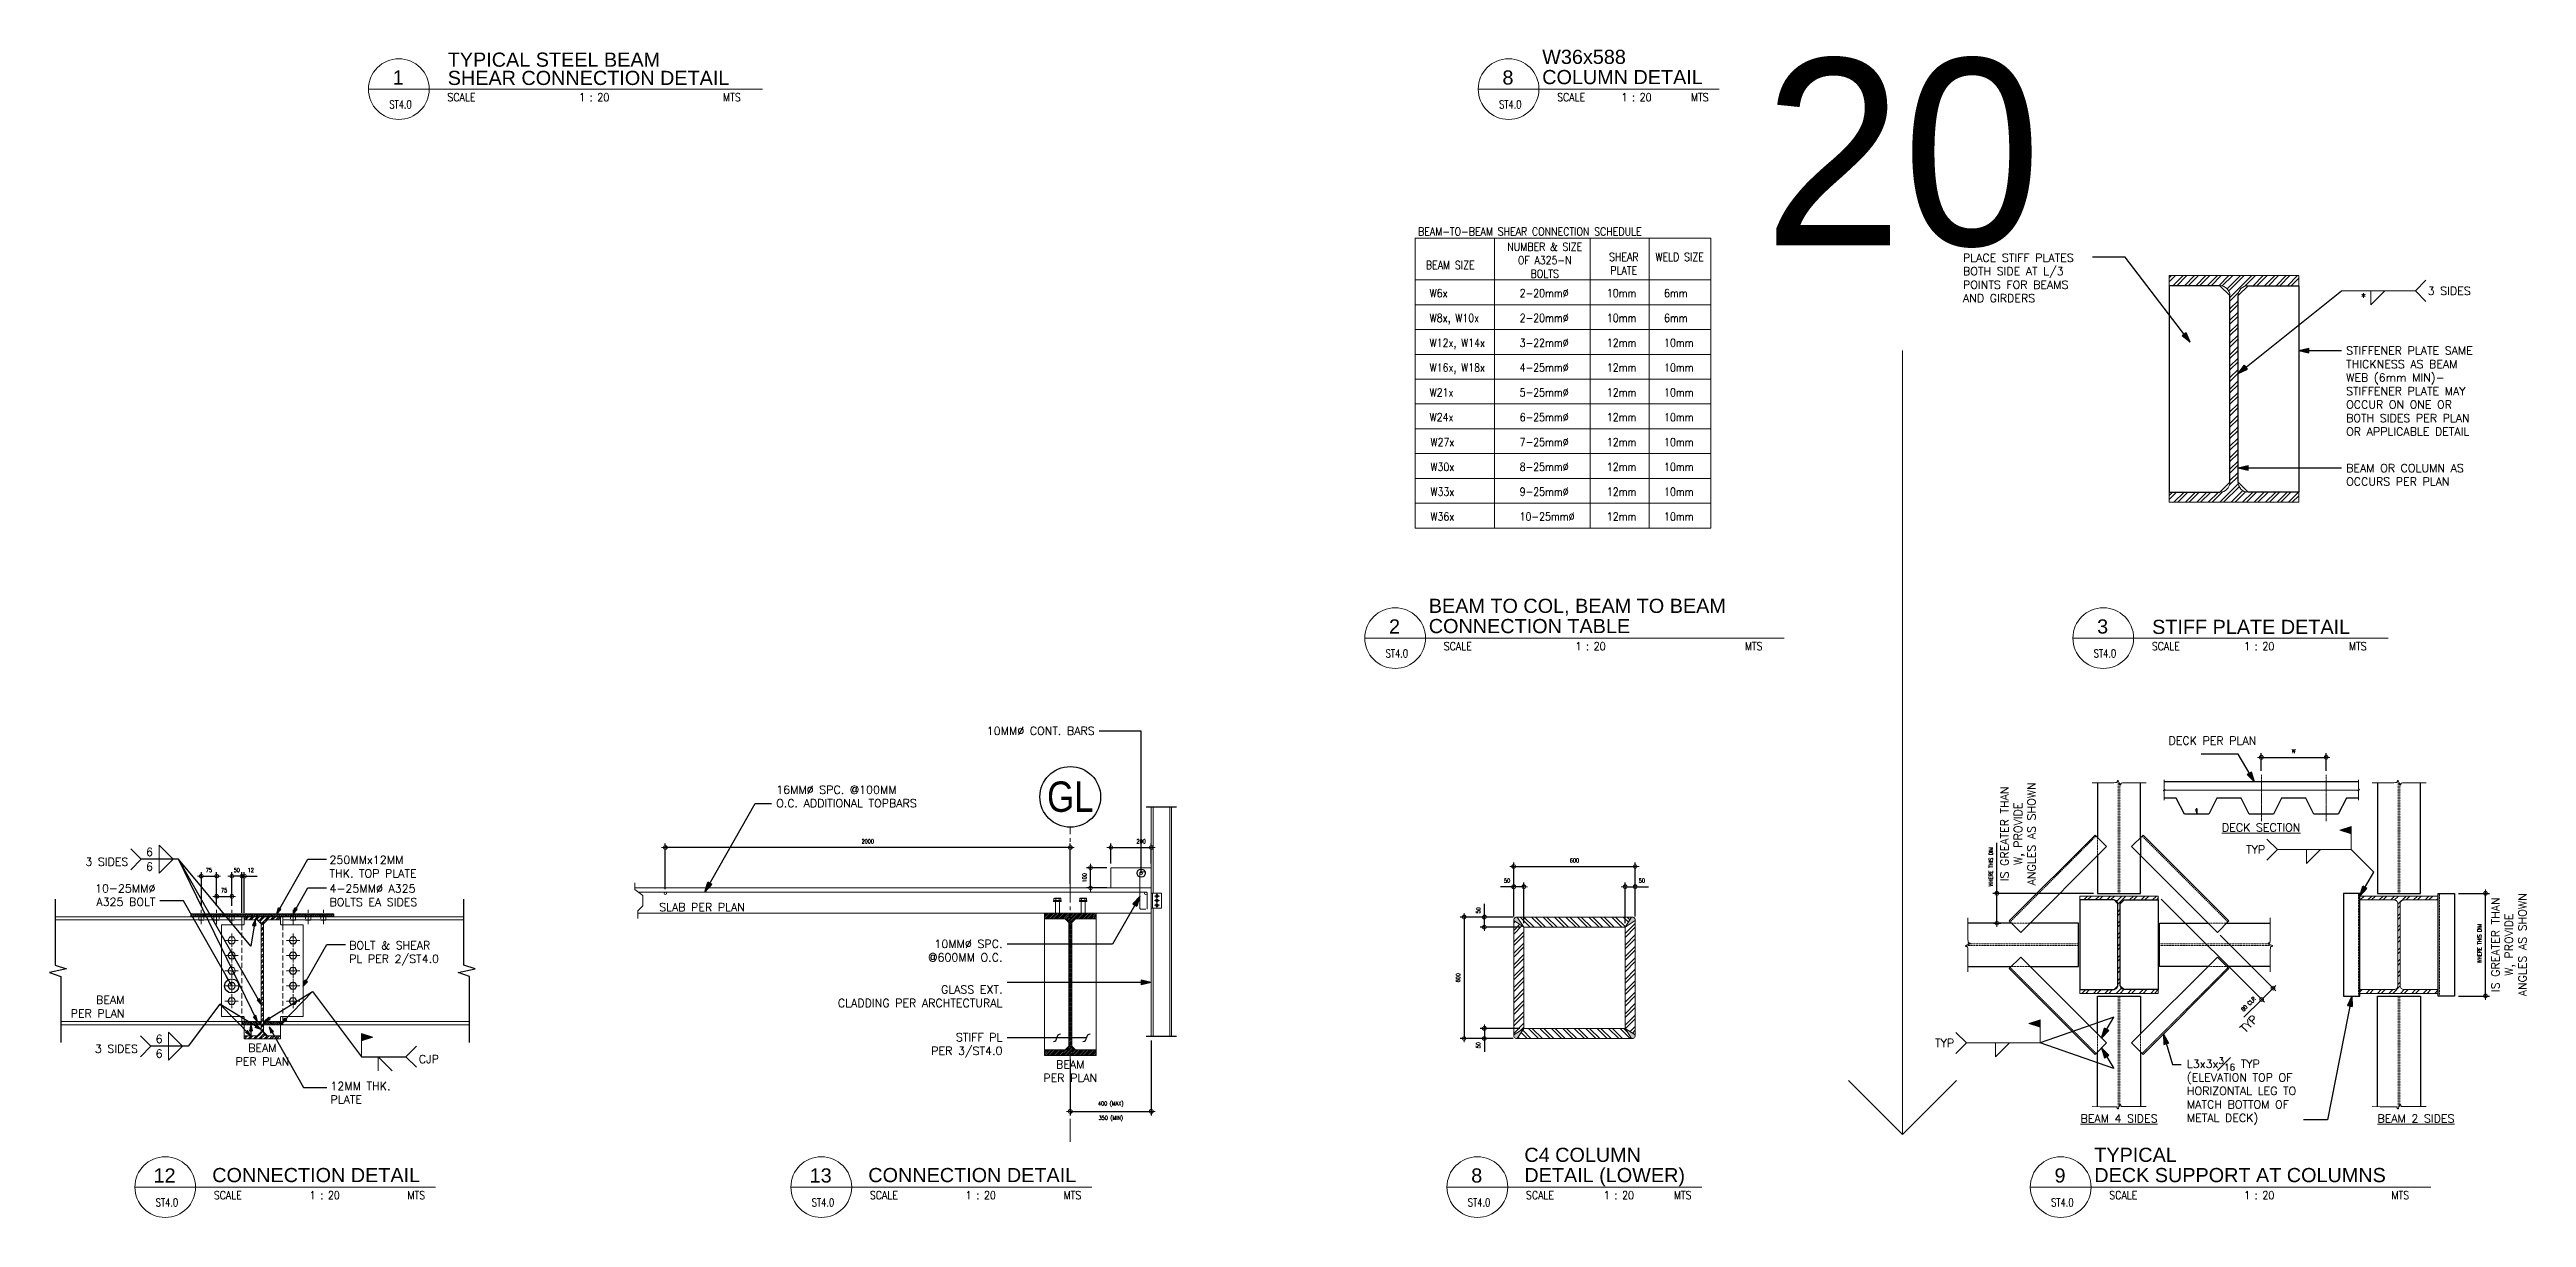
# Model space of a CAD drawing. Header units: millimetres. Extents: x -14320 to 437400, y -59080 to 73710.
# Drawn here: x 29729 to 41961, y 13732 to 19502 of the extents above; entities that cross this region are included whole.
import ezdxf
from ezdxf.enums import TextEntityAlignment as Align

# ---------------------------------------------------------------- set-up
doc = ezdxf.new("R2010")
doc.units = ezdxf.units.MM
doc.header["$LTSCALE"] = 10
doc.header["$MEASUREMENT"] = 0
for name, pattern in [('CENTER2', [1.125, 0.75, -0.125, 0.125, -0.125]), ('HIDDEN', [0.375, 0.25, -0.125]), ('HIDDEN2', [0.1875, 0.125, -0.0625]), ('PHANTOM2', [1.25, 0.625, -0.125, 0.125, -0.125, 0.125, -0.125])]:
    doc.linetypes.add(name, pattern=pattern)
for name, color, linetype, lineweight in [('.2 - RED', 1, 'Continuous', 20), ('.3 - YELLOW', 2, 'Continuous', 30), ('grid_iden', 1, 'Continuous', 9), ('HATCH', 8, 'Continuous', 5), ('HPROP', 251, 'Continuous', 9), ('OUTLINE', 1, 'HIDDEN', 15), ('S-Ablt', 1, 'Continuous', 9), ('S-ANNO-DIMS', 1, 'Continuous', 5), ('S-Anno-Symb', 143, 'PHANTOM2', 13), ('S-Anno-Text', 52, 'Continuous', 15), ('S-ANNO-WELD', 1, 'Continuous', 9), ('S-BEAM-IDEN', 2, 'Continuous', 9), ('S-BRACE', 2, 'Continuous', 9), ('S-COLS', 6, 'Continuous', 15), ('S-DETL-FAST', 40, 'Continuous', 9), ('S-DETL-LN03', 3, 'Continuous', 9), ('S-DETL-LN04', 4, 'Continuous', 9), ('S-DETL-PATT', 9, 'Continuous', 9), ('S-DETL-RBAR', 7, 'Continuous', 9), ('S-DETL-SHAD', 133, 'Continuous', 9), ('S_GRID LINES', 252, 'Continuous', 5), ('SLAB', 4, 'Continuous', 9), ('TEXT', 2, 'Continuous', 20), ('WELD', 251, 'Continuous', 5), ('WINDOW', 37, 'Continuous', 15)]:
    doc.layers.add(name, color=color, linetype=linetype, lineweight=lineweight)
doc.layers.add('S-DETL-GRID', color=62, linetype='Continuous', lineweight=9, plot=False)
doc.styles.add('1', font='simplex.shx', dxfattribs={"width": 0.85, "height": 40})
doc.styles.add('2', font='simplex.shx', dxfattribs={"width": 0.95, "height": 40})
doc.styles.add('40', font='simplex.shx', dxfattribs={"width": 0.8, "height": 20})
doc.styles.add('ARIALNW', font='ARIALN.TTF')
doc.styles.add('ROMANS12', font='ROMANS.shx', dxfattribs={"height": 1.125})
doc.styles.add('ROMANS16', font='ROMANS.shx', dxfattribs={"height": 1.5})
doc.styles.add('ROMANSX', font='ROMANS.shx', dxfattribs={"height": 0.09375})
doc.styles.add('SHEETNAME', font='simplex.shx', dxfattribs={"width": 0.75, "height": 200})
doc.styles.add('TITLE1', font='HELV.shx', dxfattribs={"height": 500})
doc.linetypes.add('CHAIN_LINK', pattern='A,0.5,-0.2,["X",Standard,S=0.1,R=0,X=-0.1,Y=-0.05],-0.1', length=0.8)
doc.dimstyles.new('ESCA20', dxfattribs={"dimtxt": 40, "dimasz": 0.25, "dimexe": 20, "dimexo": 20, "dimgap": 20, "dimtad": 1, "dimdec": 0, "dimrnd": 1, "dimdsep": 46, "dimtxsty": '40', "dimblk1": 'ESCADIM_ARW', "dimblk2": 'ESCADIM_ARW', "dimsah": 1, "dimcen": 50, "dimclrd": 256, "dimclre": 256, "dimclrt": 52, "dimadec": 0, "dimazin": 0, "dimtfac": 1, "dimtdec": 0, "dimtofl": 0, "dimtmove": 0, "dimatfit": 3, "dimldrblk": 'ESCADIM_ARW', "dimfxl": 1, "dimtolj": 1, "dimtzin": 0, "dimarcsym": 0})
doc.dimstyles.new('ESCA_ARW$7', dxfattribs={"dimtxt": 200, "dimasz": 1, "dimexe": 100, "dimexo": 100, "dimgap": 100, "dimtad": 1, "dimdec": 0, "dimrnd": 1, "dimdsep": 46, "dimtxsty": '1', "dimblk1": 'dim_arw', "dimblk2": 'dim_arw', "dimsah": 1, "dimcen": 50, "dimclrd": 1, "dimclre": 256, "dimclrt": 52, "dimadec": 0, "dimazin": 0, "dimtfac": 1, "dimtofl": 0, "dimtmove": 0, "dimatfit": 3, "dimldrblk": 'dim_arw', "dimfxl": 1, "dimtolj": 1, "dimtzin": 0, "dimarcsym": 0})

msp = doc.modelspace()

# ---------------------------------------------------------------- texts
at = {"layer": 'S-ANNO-DIMS', "color": 2, "style": 'ROMANS16'}
msp.add_text('TYP', height=40, rotation=45, dxfattribs=at).set_placement((40605, 14674.3), align=Align.CENTER)
at = {"layer": 'S-ANNO-DIMS', "color": 2, "char_height": 40, "width": 570.971, "attachment_point": 2, "rotation": 90, "style": 'ROMANS16'}
for insert in [(39363.8, 15627.1), (41788, 15079.3)]:
    msp.add_mtext('IS GREATER THAN W, PROVIDE ANGLES AS SHOWN', dxfattribs=dict(at, insert=insert))
at = {"layer": 'S-Anno-Text', "color": 5, "style": 'TITLE1'}
for s, p in [('TYPICAL STEEL BEAM', (31695.5, 19416.6)), ('W36x588', (37100.6, 19430.5)), ('SHEAR CONNECTION DETAIL', (31695.5, 19326.4)), ('COLUMN DETAIL', (37100.6, 19330.5)), ('BEAM TO COL, BEAM TO BEAM', (36540.5, 16718.5)), ('CONNECTION TABLE', (36540.5, 16618.5)), ('STIFF PLATE DETAIL', (40112.7, 16614.4)), ('C4 COLUMN ', (37012.5, 14006.5)), ('TYPICAL', (39827.1, 14006.5)), ('CONNECTION DETAIL', (30532.5, 13906.5)), ('CONNECTION DETAIL', (33772.5, 13906.5)), ('DETAIL (LOWER)', (37012.5, 13906.5)), ('DECK SUPPORT AT COLUMNS', (39827.1, 13906.5))]:
    msp.add_text(s, height=70, dxfattribs=at).set_placement(p)
for s, p in [('1', (31451, 19328.6)), ('8', (36931.5, 19328.6)), ('2', (36371.3, 16616.6)), ('3', (39868.2, 16616.6)), ('12', (30297.2, 13904.6)), ('13', (33537.2, 13904.6)), ('8', (36777.2, 13904.6)), ('9', (39658, 13904.6))]:
    msp.add_text(s, height=70, dxfattribs=at).set_placement(p, align=Align.CENTER)
at = {"layer": 'S-Anno-Text'}
for s, style, width, p in [('ST4.0', 'SHEETNAME', 0.75, (31462.5, 19210.4)), ('1 : 20', '2', 0.85, (32418.8, 19246)), ('ST4.0', 'SHEETNAME', 0.75, (36943, 19210.4)), ('1 : 20', '2', 0.85, (37566.2, 19246)), ('ST4.0', 'SHEETNAME', 0.75, (36382.8, 16498.4)), ('1 : 20', '2', 0.85, (37339.2, 16534)), ('ST4.0', 'SHEETNAME', 0.75, (39879.7, 16498.4)), ('1 : 20', '2', 0.85, (40641.6, 16534)), ('ST4.0', 'SHEETNAME', 0.75, (30308.8, 13786.4)), ('1 : 20', '2', 0.85, (31088, 13822)), ('ST4.0', 'SHEETNAME', 0.75, (33548.8, 13786.4)), ('1 : 20', '2', 0.85, (34328, 13822)), ('ST4.0', 'SHEETNAME', 0.75, (36788.8, 13786.4)), ('1 : 20', '2', 0.85, (37479.4, 13822)), ('ST4.0', 'SHEETNAME', 0.75, (39669.5, 13786.4)), ('1 : 20', '2', 0.85, (40641.6, 13822))]:
    msp.add_text(s, height=40, dxfattribs=dict(at, style=style, width=width)).set_placement(p, align=Align.CENTER)
at = {"layer": 'S-Anno-Text', "style": '2', "width": 0.85}
for p in [(31694.1, 19246), (37174.6, 19246), (36614.5, 16534), (40111.3, 16534), (30540.4, 13822), (33780.4, 13822), (37020.4, 13822), (39901.1, 13822)]:
    msp.add_text('SCALE', height=40, dxfattribs=at).set_placement(p)
for p in [(33142.6, 19246), (37922.4, 19246), (38188.7, 16534), (41171.9, 16534), (31584.1, 13822), (34824.1, 13822), (37838.1, 13822), (41382.1, 13822)]:
    msp.add_text('MTS', height=40, dxfattribs=at).set_placement(p, align=Align.RIGHT)
at = {"layer": 'S-Anno-Text', "style": 'ROMANS16'}
for s, p in [('%%UDECK SECTION', (40651.1, 15638.3)), ('%%UBEAM 4 SIDES', (39949.3, 14200.6)), ('%%UBEAM 2 SIDES', (41415.6, 14200.6))]:
    msp.add_text(s, height=40, dxfattribs=at).set_placement(p, align=Align.CENTER)
at = {"layer": 'S-Anno-Text', "char_height": 40}
for s, insert, width, attachment_point, style in [('BEAM-TO-BEAM SHEAR CONNECTION SCHEDULE', (36487.4, 18622.4), 1271.992, 1, '1'), ('NUMBER & SIZE OF A325-N BOLTS ', (37113.2, 18547.3), 440.727, 2, '1'), ('SHEAR PLATE', (37503.4, 18496.8), 271.474, 2, '1'), ('WELD SIZE', (37779.3, 18496.8), 271.474, 2, '1'), ('PLACE STIFF PLATES BOTH SIDE AT L/3 POINTS FOR BEAMS AND GIRDERS', (39178.6, 18493.1), 689.173, 1, 'ROMANS12'), ('BEAM SIZE', (36526.4, 18457.1), 1101.6, 1, '1'), ('W6x', (36544.5, 18318.1), 1101.6, 1, '1'), ('2-20mm%%C', (36989.2, 18318.1), 1101.6, 1, '1'), ('10mm', (37420, 18318.1), 1101.6, 1, '1'), ('6mm', (37702.3, 18318.1), 1101.6, 1, '1'), ('*', (41156.8, 18298.1), 166.667, 2, 'ROMANSX'), ('3 SIDES', (41473.7, 18309.3), 293.664, 4, 'ROMANSX'), ('W8x, W10x', (36544.5, 18195.5), 1101.6, 1, '1'), ('2-20mm%%C', (36989.2, 18195.5), 1101.6, 1, '1'), ('10mm', (37420, 18195.5), 1101.6, 1, '1'), ('6mm', (37702.3, 18195.5), 1101.6, 1, '1'), ('W12x, W14x', (36544.5, 18072.9), 1101.6, 1, '1'), ('3-22mm%%C', (36989.2, 18072.9), 1101.6, 1, '1'), ('12mm', (37420, 18072.9), 1101.6, 1, '1'), ('10mm', (37702.3, 18072.9), 1101.6, 1, '1'), ('\\A1;STIFFENER PLATE SAME THICKNESS AS BEAM WEB (6mm MIN)- STIFFENER PLATE MAY OCCUR ON ONE OR BOTH SIDES PER PLAN OR APPLICABLE DETAIL', (41070.7, 18034.2), 709.252, 1, 'ROMANS12'), ('W16x, W18x', (36544.5, 17950.3), 1101.6, 1, '1'), ('4-25mm%%C', (36989.2, 17950.3), 1101.6, 1, '1'), ('12mm', (37420, 17950.3), 1101.6, 1, '1'), ('10mm', (37702.3, 17950.3), 1101.6, 1, '1'), ('W21x', (36544.5, 17827.7), 1101.6, 1, '1'), ('5-25mm%%C', (36989.2, 17827.7), 1101.6, 1, '1'), ('12mm', (37420, 17827.7), 1101.6, 1, '1'), ('10mm', (37702.3, 17827.7), 1101.6, 1, '1'), ('W24x', (36544.5, 17705.1), 1101.6, 1, '1'), ('6-25mm%%C', (36989.2, 17705.1), 1101.6, 1, '1'), ('12mm', (37420, 17705.1), 1101.6, 1, '1'), ('10mm', (37702.3, 17705.1), 1101.6, 1, '1'), ('W27x', (36548.9, 17582.5), 1101.6, 1, '1'), ('7-25mm%%C', (36989.2, 17582.5), 1101.6, 1, '1'), ('12mm', (37420, 17582.5), 1101.6, 1, '1'), ('10mm', (37702.3, 17582.5), 1101.6, 1, '1'), ('W30x', (36548.9, 17459.9), 1101.6, 1, '1'), ('8-25mm%%C', (36989.2, 17459.9), 1101.6, 1, '1'), ('12mm', (37420, 17459.9), 1101.6, 1, '1'), ('10mm', (37702.3, 17459.9), 1101.6, 1, '1'), ('BEAM OR COLUMN AS OCCURS PER PLAN', (41070.7, 17453.9), 689.173, 1, 'ROMANS12'), ('W33x', (36548.9, 17337.3), 1101.6, 1, '1'), ('9-25mm%%C', (36989.2, 17337.3), 1101.6, 1, '1'), ('12mm', (37420, 17337.3), 1101.6, 1, '1'), ('10mm', (37702.3, 17337.3), 1101.6, 1, '1'), ('W36x', (36548.9, 17214.7), 1101.6, 1, '1'), ('10-25mm%%C', (36989.2, 17214.7), 1868.562, 1, '1'), ('12mm', (37420, 17214.7), 1101.6, 1, '1'), ('10mm', (37702.3, 17214.7), 1101.6, 1, '1'), ('10MM%%C CONT. BARS ', (34890.6, 16155.9, 0), 1104.462, 3, 'ROMANS12'), ('DECK PER PLAN', (40193.6, 16107.4), 410.593, 1, 'ROMANS16'), ('16MM%%C SPC. @100MM\\PO.C. ADDITIONAL TOPBARS', (33317.6, 15865, 0), 910.912, 1, 'ROMANS12'), ('6', (30239.8, 15537.6), 275.166, 6, 'ROMANSX'), ('TYP', (40671, 15549.4), 166.667, 6, 'ROMANSX'), ('3 SIDES', (30118.2, 15489.4), 275.166, 6, 'ROMANSX'), ('6', (30239.8, 15465.1), 275.166, 6, 'ROMANSX'), ('250MMx12MM \\PTHK. TOP PLATE', (31111.4, 15518.4, 0), 766.339, 1, 'ROMANS12'), ('10-25MM%%C \\PA325 BOLT', (30251.9, 15377.5, 0), 766.339, 3, 'ROMANS12'), ('4-25MM%%C A325\\PBOLTS EA SIDES', (31111.4, 15376.7, 0), 766.339, 1, 'ROMANS12'), ('\\pxqr;SLAB PER PLAN', (33163, 15284.7, 0), 936.672, 3, 'ROMANS12'), ('BOLT & SHEAR\\PPL PER 2/ST4.0', (31208.5, 15096.4, 0), 766.339, 1, 'ROMANS12'), ('10MM%%C SPC. \\P@600MM O.C. ', (34434.9, 15103.7, 0), 1104.462, 3, 'ROMANS12'), ('BEAM\\PPER PLAN', (30099.1, 14826.6), 766.339, 3, 'ROMANS12'), ('GLASS EXT. \\PCLADDING PER ARCHTECTURAL', (34434.9, 14824.7, 0), 838.41, 6, 'ROMANSX'), ('3 SIDES', (30165.5, 14565.6), 275.166, 6, 'ROMANSX'), ('6', (30287.1, 14613.8), 275.166, 6, 'ROMANSX'), ('6', (30287.1, 14541.3), 275.166, 6, 'ROMANSX'), ('\\pxqc;BEAM\\PPER PLAN', (30780, 14589.5), 766.339, 2, 'ROMANS12'), ('STIFF PL\\PPER 3/ST4.0 ', (34434.9, 14641.9, 0), 1104.462, 3, 'ROMANS12'), ('TYP', (39134.7, 14594.1), 166.667, 6, 'ROMANSX'), ('CJP', (31552.7, 14514.4), 275.166, 4, 'ROMANSX'), ('\\pxqc;BEAM\\PPER PLAN', (34770, 14507.9, 0), 936.672, 2, 'ROMANS12'), ('\\A1;L3x3x{\\H0.8x;\\S3#16;} TYP (ELEVATION TOP OF HORIZONTAL LEG TO MATCH BOTTOM OF METAL DECK)', (40284.3, 14522.4), 604.167, 1, 'ROMANS16'), ('12MM THK.\\PPLATE', (31116.2, 14401.4, 0), 766.339, 1, 'ROMANS12')]:
    msp.add_mtext(s, dxfattribs=dict(at, insert=insert, width=width, attachment_point=attachment_point, style=style))
at = {"layer": 'S-DETL-GRID'}
msp.add_text('20', height=921.78, dxfattribs=at).set_placement((38880, 18534.4), align=Align.CENTER)
at = {"layer": 'TEXT', "insert": (34770, 15809.7, 0), "char_height": 150, "width": 943.451, "attachment_point": 5, "style": 'ARIALNW'}
msp.add_mtext('GL', dxfattribs=at)

# ---------------------------------------------------------------- blocks, each defined once
blk = doc.blocks.new('ESCADIM_ARW')
at = {"color": 9}
blk.add_line((75, 0), (-75, 0), dxfattribs=at)
blk.add_circle((0, 0), 37.5, dxfattribs=at)
blk = doc.blocks.new('*D16')
at = {"layer": 'Defpoints', "color": 0, "transparency": 16777216}
for p in [(40652, 15918), (40972, 16005), (40972, 15918)]:
    blk.add_point(p, dxfattribs=at)
at = {"layer": 'S-ANNO-DIMS', "lineweight": -2, "transparency": 16777216}
for p, q in [((40652, 15938), (40652, 16025)), ((40972, 15938), (40972, 16025)), ((40652, 16005), (40972, 16005))]:
    blk.add_line(p, q, dxfattribs=at)
at = {"layer": 'S-ANNO-DIMS', "lineweight": -2, "transparency": 16777216, "xscale": 0.25, "yscale": 0.25, "zscale": 0.25, "rotation": 180}
blk.add_blockref('ESCADIM_ARW', (40652, 16005), dxfattribs=at)
at = {"layer": 'S-ANNO-DIMS', "lineweight": -2, "transparency": 16777216, "xscale": 0.25, "yscale": 0.25, "zscale": 0.25}
blk.add_blockref('ESCADIM_ARW', (40972, 16005), dxfattribs=at)
at = {"layer": 'S-ANNO-DIMS', "color": 52, "transparency": 16777216, "insert": (40812, 16035), "char_height": 20, "attachment_point": 5, "style": '40'}
blk.add_mtext('\\A1;W', dxfattribs=at)
blk = doc.blocks.new('*D17')
at = {"layer": 'Defpoints', "color": 0, "transparency": 16777216}
for p in [(39346, 15333), (39843, 15333), (39310, 15186)]:
    blk.add_point(p, dxfattribs=at)
at = {"layer": 'S-ANNO-DIMS', "lineweight": -2, "transparency": 16777216}
for p, q in [((39346, 15333), (39346, 15583)), ((39823, 15333), (39326, 15333)), ((39346, 15186), (39346, 15333)), ((39330, 15186), (39366, 15186))]:
    blk.add_line(p, q, dxfattribs=at)
at = {"layer": 'S-ANNO-DIMS', "lineweight": -2, "transparency": 16777216, "xscale": 0.25, "yscale": 0.25, "zscale": 0.25}
for p, rotation in [((39346, 15333), 90), ((39346, 15186), 270)]:
    blk.add_blockref('ESCADIM_ARW', p, dxfattribs=dict(at, rotation=rotation))
at = {"layer": 'S-ANNO-DIMS', "color": 52, "transparency": 16777216, "insert": (39316, 15458), "char_height": 20, "attachment_point": 5, "rotation": 90, "style": '40'}
blk.add_mtext('\\A1; WHERE THIS DIM ', dxfattribs=at)
blk = doc.blocks.new('*D18')
at = {"layer": 'Defpoints', "color": 0, "transparency": 16777216}
for p in [(41606, 15333), (41759, 15333), (41606, 14826)]:
    blk.add_point(p, dxfattribs=at)
at = {"layer": 'S-ANNO-DIMS', "lineweight": -2, "transparency": 16777216}
for p, q in [((41626, 15333), (41779, 15333)), ((41759, 14826), (41759, 15333)), ((41626, 14826), (41779, 14826))]:
    blk.add_line(p, q, dxfattribs=at)
at = {"layer": 'S-ANNO-DIMS', "lineweight": -2, "transparency": 16777216, "xscale": 0.25, "yscale": 0.25, "zscale": 0.25}
for p, rotation in [((41759, 15333), 90), ((41759, 14826), 270)]:
    blk.add_blockref('ESCADIM_ARW', p, dxfattribs=dict(at, rotation=rotation))
at = {"layer": 'S-ANNO-DIMS', "color": 52, "transparency": 16777216, "insert": (41729, 15079), "char_height": 20, "attachment_point": 5, "rotation": 90, "style": '40'}
blk.add_mtext('\\A1; WHERE THIS DIM', dxfattribs=at)
blk = doc.blocks.new('*D19')
at = {"layer": 'Defpoints', "color": 0, "transparency": 16777216}
for p in [(40143, 15320), (40435, 15140), (40654, 14809)]:
    blk.add_point(p, dxfattribs=at)
at = {"layer": 'S-ANNO-DIMS', "lineweight": -2, "transparency": 16777216}
for p, q in [((40157, 15305), (40668, 14795)), ((40449, 15126), (40724, 14851)), ((40654, 14809), (40565, 14721)), ((40710, 14865), (40654, 14809))]:
    blk.add_line(p, q, dxfattribs=at)
at = {"layer": 'S-ANNO-DIMS', "lineweight": -2, "transparency": 16777216, "xscale": 0.25, "yscale": 0.25, "zscale": 0.25}
for p, rotation in [((40654, 14809), 225.0000000003008), ((40710, 14865), 45.0000000003008)]:
    blk.add_blockref('ESCADIM_ARW', p, dxfattribs=dict(at, rotation=rotation))
at = {"layer": 'S-ANNO-DIMS', "color": 52, "transparency": 16777216, "insert": (40588, 14786), "char_height": 20, "attachment_point": 5, "rotation": 45, "style": '40'}
blk.add_mtext('\\A1;80 CLR', dxfattribs=at)
blk = doc.blocks.new('dim_arw')
h = blk.add_hatch(color=256)
h.paths.add_polyline_path([(-125.6, 29.45), (0, 0), (-125.6, -29.45, -0.115681), (-132.51, 0, -0.115681)])
h.paths.add_polyline_path([(-249.02, 58.4), (-125.6, 29.45, 0.115681), (-132.51, 0, 0.115681), (-125.6, -29.45), (-249.02, -58.4)])
for p, q in [((0, 0), (-249.02, 58.4)), ((-249.02, 58.4), (-249.02, -58.4)), ((0, 0), (-249.02, -58.4))]:
    blk.add_line(p, q)
blk = doc.blocks.new('*D43')
at = {"layer": 'Defpoints', "color": 0, "transparency": 16777216}
for p in [(36978, 15216), (36715, 14616), (36978, 14616)]:
    blk.add_point(p, dxfattribs=at)
at = {"layer": 'S-ANNO-DIMS', "lineweight": -2, "transparency": 16777216}
for p, q in [((36958, 15216), (36695, 15216)), ((36715, 15216), (36715, 14616)), ((36958, 14616), (36695, 14616))]:
    blk.add_line(p, q, dxfattribs=at)
at = {"layer": 'S-ANNO-DIMS', "lineweight": -2, "transparency": 16777216, "xscale": 0.25, "yscale": 0.25, "zscale": 0.25}
for p, rotation in [((36715, 15216), 90), ((36715, 14616), 270)]:
    blk.add_blockref('ESCADIM_ARW', p, dxfattribs=dict(at, rotation=rotation))
at = {"layer": 'S-ANNO-DIMS', "color": 52, "transparency": 16777216, "insert": (36685, 14916), "char_height": 20, "attachment_point": 5, "rotation": 90, "style": '40'}
blk.add_mtext('\\A1;600', dxfattribs=at)
blk = doc.blocks.new('*D44')
at = {"layer": 'Defpoints', "color": 0, "transparency": 16777216}
for p in [(37560, 15466), (36960, 15198), (37560, 15198)]:
    blk.add_point(p, dxfattribs=at)
at = {"layer": 'S-ANNO-DIMS', "lineweight": -2, "transparency": 16777216}
for p, q in [((36960, 15218), (36960, 15486)), ((36960, 15466), (37560, 15466)), ((37560, 15218), (37560, 15486))]:
    blk.add_line(p, q, dxfattribs=at)
at = {"layer": 'S-ANNO-DIMS', "lineweight": -2, "transparency": 16777216, "xscale": 0.25, "yscale": 0.25, "zscale": 0.25, "rotation": 180}
blk.add_blockref('ESCADIM_ARW', (36960, 15466), dxfattribs=at)
at = {"layer": 'S-ANNO-DIMS', "lineweight": -2, "transparency": 16777216, "xscale": 0.25, "yscale": 0.25, "zscale": 0.25}
blk.add_blockref('ESCADIM_ARW', (37560, 15466), dxfattribs=at)
at = {"layer": 'S-ANNO-DIMS', "color": 52, "transparency": 16777216, "insert": (37260, 15496), "char_height": 20, "attachment_point": 5, "style": '40'}
blk.add_mtext('\\A1;600', dxfattribs=at)
blk = doc.blocks.new('*D45')
at = {"layer": 'Defpoints', "color": 0, "transparency": 16777216}
for p in [(36815, 15216), (36978, 15216), (37010, 15166)]:
    blk.add_point(p, dxfattribs=at)
at = {"layer": 'S-ANNO-DIMS', "lineweight": -2, "transparency": 16777216}
for p, q in [((36958, 15216), (36795, 15216)), ((36815, 15216), (36815, 15282)), ((36815, 15166), (36815, 15216)), ((36990, 15166), (36795, 15166))]:
    blk.add_line(p, q, dxfattribs=at)
at = {"layer": 'S-ANNO-DIMS', "lineweight": -2, "transparency": 16777216, "xscale": 0.25, "yscale": 0.25, "zscale": 0.25}
for p, rotation in [((36815, 15216), 90), ((36815, 15166), 270)]:
    blk.add_blockref('ESCADIM_ARW', p, dxfattribs=dict(at, rotation=rotation))
at = {"layer": 'S-ANNO-DIMS', "color": 52, "transparency": 16777216, "insert": (36785, 15249), "char_height": 20, "attachment_point": 5, "rotation": 90, "style": '40'}
blk.add_mtext('\\A1;50', dxfattribs=at)
blk = doc.blocks.new('*D46')
at = {"layer": 'Defpoints', "color": 0, "transparency": 16777216}
for p in [(36815, 14616), (36978, 14616), (37010, 14666)]:
    blk.add_point(p, dxfattribs=at)
at = {"layer": 'S-ANNO-DIMS', "lineweight": -2, "transparency": 16777216}
for p, q in [((36990, 14666), (36795, 14666)), ((36958, 14616), (36795, 14616)), ((36815, 14666), (36815, 14616)), ((36815, 14616), (36815, 14550))]:
    blk.add_line(p, q, dxfattribs=at)
at = {"layer": 'S-ANNO-DIMS', "lineweight": -2, "transparency": 16777216, "xscale": 0.25, "yscale": 0.25, "zscale": 0.25}
for p, rotation in [((36815, 14666), 90), ((36815, 14616), 270)]:
    blk.add_blockref('ESCADIM_ARW', p, dxfattribs=dict(at, rotation=rotation))
at = {"layer": 'S-ANNO-DIMS', "color": 52, "transparency": 16777216, "insert": (36785, 14583), "char_height": 20, "attachment_point": 5, "rotation": 90, "style": '40'}
blk.add_mtext('\\A1;50', dxfattribs=at)
blk = doc.blocks.new('*D47')
at = {"layer": 'Defpoints', "color": 0, "transparency": 16777216}
for p in [(37560, 15366), (37560, 15203), (37510, 15166)]:
    blk.add_point(p, dxfattribs=at)
at = {"layer": 'S-ANNO-DIMS', "lineweight": -2, "transparency": 16777216}
for p, q in [((37510, 15186), (37510, 15386)), ((37510, 15366), (37560, 15366)), ((37560, 15223), (37560, 15386)), ((37560, 15366), (37626, 15366))]:
    blk.add_line(p, q, dxfattribs=at)
at = {"layer": 'S-ANNO-DIMS', "lineweight": -2, "transparency": 16777216, "xscale": 0.25, "yscale": 0.25, "zscale": 0.25, "rotation": 180}
blk.add_blockref('ESCADIM_ARW', (37510, 15366), dxfattribs=at)
at = {"layer": 'S-ANNO-DIMS', "lineweight": -2, "transparency": 16777216, "xscale": 0.25, "yscale": 0.25, "zscale": 0.25}
blk.add_blockref('ESCADIM_ARW', (37560, 15366), dxfattribs=at)
at = {"layer": 'S-ANNO-DIMS', "color": 52, "transparency": 16777216, "insert": (37593, 15396), "char_height": 20, "attachment_point": 5, "style": '40'}
blk.add_mtext('\\A1;50', dxfattribs=at)
blk = doc.blocks.new('*D48')
at = {"layer": 'Defpoints', "color": 0, "transparency": 16777216}
for p in [(36960, 15366), (36960, 15203), (37010, 15166)]:
    blk.add_point(p, dxfattribs=at)
at = {"layer": 'S-ANNO-DIMS', "lineweight": -2, "transparency": 16777216}
for p, q in [((36960, 15366), (36894, 15366)), ((36960, 15223), (36960, 15386)), ((37010, 15366), (36960, 15366)), ((37010, 15186), (37010, 15386))]:
    blk.add_line(p, q, dxfattribs=at)
at = {"layer": 'S-ANNO-DIMS', "lineweight": -2, "transparency": 16777216, "xscale": 0.25, "yscale": 0.25, "zscale": 0.25, "rotation": 180}
blk.add_blockref('ESCADIM_ARW', (36960, 15366), dxfattribs=at)
at = {"layer": 'S-ANNO-DIMS', "lineweight": -2, "transparency": 16777216, "xscale": 0.25, "yscale": 0.25, "zscale": 0.25}
blk.add_blockref('ESCADIM_ARW', (37010, 15366), dxfattribs=at)
at = {"layer": 'S-ANNO-DIMS', "color": 52, "transparency": 16777216, "insert": (36927, 15396), "char_height": 20, "attachment_point": 5, "style": '40'}
blk.add_mtext('\\A1;50', dxfattribs=at)
blk = doc.blocks.new('BOLT', base_point=(6.579, 3.6798))
for p, q in [((6.571, 3.6847), (6.571, 3.6798)), ((6.575, 3.6847), (6.571, 3.6847)), ((6.575, 3.6858), (6.573, 3.6858)), ((6.575, 3.6798), (6.575, 3.6858)), ((6.575, 3.6858), (6.583, 3.6858)), ((6.575, 3.6847), (6.583, 3.6847)), ((6.585, 3.6858), (6.583, 3.6858)), ((6.583, 3.6798), (6.583, 3.6858)), ((6.587, 3.6847), (6.583, 3.6847)), ((6.587, 3.6798), (6.587, 3.6847))]:
    blk.add_line(p, q)
for centre, radius, start, end in [((6.573, 3.6833), 0.00241, 33.96962, 146.03038), ((6.579, 3.6777), 0.00805, 60.20585, 119.79415), ((6.585, 3.6833), 0.00241, 33.96962, 146.03038)]:
    blk.add_arc(centre, radius, start, end)
blk = doc.blocks.new('BOLT20')
at = {"color": 1}
for p, q in [((-18.5, 4.5), (-18.5, 0)), ((18.5, 4.5), (-18.5, 4.5)), ((-18.5, 0), (18.5, 0)), ((18.5, 0), (18.5, 4.5))]:
    blk.add_line(p, q, dxfattribs=at)
at = {"color": 1, "xscale": 2125, "yscale": 2000, "zscale": 2125}
blk.add_blockref('BOLT', (0, 4.5), dxfattribs=at)
blk = doc.blocks.new('HBOLTP')
at = {"color": 0, "linetype": 'ByBlock'}
blk.add_lwpolyline([(-0.25, 0.43), (-0.5, 0), (-0.25, -0.43), (0.25, -0.43), (0.5, 0), (0.25, 0.43)], close=True, dxfattribs=at)
blk.add_circle((0, 0), 0.433, dxfattribs=at)
blk = doc.blocks.new('*D71')
at = {"layer": 'Defpoints', "color": 0, "transparency": 16777216}
for p in [(35170, 15560), (34970, 15460), (35170, 15460)]:
    blk.add_point(p, dxfattribs=at)
at = {"layer": 'S-ANNO-DIMS', "lineweight": -2, "transparency": 16777216}
for p, q in [((34970, 15480), (34970, 15580)), ((34970, 15560), (35170, 15560)), ((35170, 15480), (35170, 15580))]:
    blk.add_line(p, q, dxfattribs=at)
at = {"layer": 'S-ANNO-DIMS', "lineweight": -2, "transparency": 16777216, "xscale": 0.25, "yscale": 0.25, "zscale": 0.25, "rotation": 180}
blk.add_blockref('ESCADIM_ARW', (34970, 15560), dxfattribs=at)
at = {"layer": 'S-ANNO-DIMS', "lineweight": -2, "transparency": 16777216, "xscale": 0.25, "yscale": 0.25, "zscale": 0.25}
blk.add_blockref('ESCADIM_ARW', (35170, 15560), dxfattribs=at)
at = {"layer": 'S-ANNO-DIMS', "color": 52, "transparency": 16777216, "insert": (35120, 15590), "char_height": 20, "attachment_point": 5, "style": '40'}
blk.add_mtext('\\A1;200', dxfattribs=at)
blk = doc.blocks.new('*D72')
at = {"layer": 'Defpoints', "color": 0, "transparency": 16777216}
for p in [(34870, 15460), (34970, 15460), (34970, 15360)]:
    blk.add_point(p, dxfattribs=at)
at = {"layer": 'S-ANNO-DIMS', "lineweight": -2, "transparency": 16777216}
for p, q in [((34950, 15460), (34850, 15460)), ((34870, 15360), (34870, 15459)), ((34950, 15360), (34850, 15360))]:
    blk.add_line(p, q, dxfattribs=at)
at = {"layer": 'S-ANNO-DIMS', "lineweight": -2, "transparency": 16777216, "xscale": 0.25, "yscale": 0.25, "zscale": 0.25}
for p, rotation in [((34870, 15460), 90), ((34870, 15360), 270)]:
    blk.add_blockref('ESCADIM_ARW', p, dxfattribs=dict(at, rotation=rotation))
at = {"layer": 'S-ANNO-DIMS', "color": 52, "transparency": 16777216, "insert": (34840, 15410), "char_height": 20, "attachment_point": 5, "rotation": 90, "style": '40'}
blk.add_mtext('\\A1;100', dxfattribs=at)
blk = doc.blocks.new('*D73')
at = {"layer": 'Defpoints', "color": 0, "transparency": 16777216}
for p in [(32770, 15560), (32770, 15333), (34770, 15360)]:
    blk.add_point(p, dxfattribs=at)
at = {"layer": 'S-ANNO-DIMS', "lineweight": -2, "transparency": 16777216}
for p, q in [((32770, 15353), (32770, 15580)), ((34770, 15560), (32770, 15560)), ((34770, 15380), (34770, 15580))]:
    blk.add_line(p, q, dxfattribs=at)
at = {"layer": 'S-ANNO-DIMS', "lineweight": -2, "transparency": 16777216, "xscale": 0.25, "yscale": 0.25, "zscale": 0.25, "rotation": 180}
blk.add_blockref('ESCADIM_ARW', (32770, 15560), dxfattribs=at)
at = {"layer": 'S-ANNO-DIMS', "lineweight": -2, "transparency": 16777216, "xscale": 0.25, "yscale": 0.25, "zscale": 0.25}
blk.add_blockref('ESCADIM_ARW', (34770, 15560), dxfattribs=at)
at = {"layer": 'S-ANNO-DIMS', "color": 52, "transparency": 16777216, "insert": (33770, 15590), "char_height": 20, "attachment_point": 5, "style": '40'}
blk.add_mtext('\\A1;2000', dxfattribs=at)
blk = doc.blocks.new('*D74')
at = {"layer": 'Defpoints', "color": 0, "transparency": 16777216}
for p in [(35170, 14627, 0), (34770, 14533, 0), (35170, 14256)]:
    blk.add_point(p, dxfattribs=at)
at = {"layer": 'S-ANNO-DIMS', "lineweight": -2, "transparency": 16777216}
for p, q in [((35170, 14607), (35170, 14236)), ((34770, 14513), (34770, 14236)), ((34770, 14256), (35170, 14256))]:
    blk.add_line(p, q, dxfattribs=at)
at = {"layer": 'S-ANNO-DIMS', "lineweight": -2, "transparency": 16777216, "xscale": 0.25, "yscale": 0.25, "zscale": 0.25, "rotation": 180}
blk.add_blockref('ESCADIM_ARW', (34770, 14256), dxfattribs=at)
at = {"layer": 'S-ANNO-DIMS', "lineweight": -2, "transparency": 16777216, "xscale": 0.25, "yscale": 0.25, "zscale": 0.25}
blk.add_blockref('ESCADIM_ARW', (35170, 14256), dxfattribs=at)
at = {"layer": 'S-ANNO-DIMS', "color": 52, "transparency": 16777216, "char_height": 20, "attachment_point": 5, "style": '40'}
for s, insert in [('\\A1;400 (MAX)', (34970, 14292)), ('\\A1;350 (MIN)', (34970, 14221))]:
    blk.add_mtext(s, dxfattribs=dict(at, insert=insert))
blk = doc.blocks.new('*D123')
at = {"layer": 'Defpoints', "color": 0, "transparency": 16777216}
for p in [(30691, 15418), (30679, 15217), (30691, 15217)]:
    blk.add_point(p, dxfattribs=at)
at = {"layer": 'S-ANNO-DIMS', "lineweight": -2, "transparency": 16777216}
for p, q in [((30678, 15418), (30678, 15418)), ((30679, 15237), (30679, 15438)), ((30691, 15237), (30691, 15438)), ((30691, 15418), (30754, 15418))]:
    blk.add_line(p, q, dxfattribs=at)
at = {"layer": 'S-ANNO-DIMS', "lineweight": -2, "transparency": 16777216, "xscale": 0.25, "yscale": 0.25, "zscale": 0.25}
blk.add_blockref('ESCADIM_ARW', (30679, 15418), dxfattribs=at)
at = {"layer": 'S-ANNO-DIMS', "lineweight": -2, "transparency": 16777216, "xscale": 0.25, "yscale": 0.25, "zscale": 0.25, "rotation": 180}
blk.add_blockref('ESCADIM_ARW', (30691, 15418), dxfattribs=at)
at = {"layer": 'S-ANNO-DIMS', "color": 52, "transparency": 16777216, "insert": (30723, 15448), "char_height": 20, "attachment_point": 5, "style": '40'}
blk.add_mtext('\\A1;12', dxfattribs=at)
blk = doc.blocks.new('*D124')
at = {"layer": 'Defpoints', "color": 0, "transparency": 16777216}
for p in [(30629, 15418), (30629, 15251), (30679, 15217)]:
    blk.add_point(p, dxfattribs=at)
at = {"layer": 'S-ANNO-DIMS', "lineweight": -2, "transparency": 16777216}
for p, q in [((30629, 15271), (30629, 15438)), ((30678, 15418), (30629, 15418)), ((30679, 15237), (30679, 15438))]:
    blk.add_line(p, q, dxfattribs=at)
at = {"layer": 'S-ANNO-DIMS', "lineweight": -2, "transparency": 16777216, "xscale": 0.25, "yscale": 0.25, "zscale": 0.25, "rotation": 180}
blk.add_blockref('ESCADIM_ARW', (30629, 15418), dxfattribs=at)
at = {"layer": 'S-ANNO-DIMS', "lineweight": -2, "transparency": 16777216, "xscale": 0.25, "yscale": 0.25, "zscale": 0.25}
blk.add_blockref('ESCADIM_ARW', (30679, 15418), dxfattribs=at)
at = {"layer": 'S-ANNO-DIMS', "color": 52, "transparency": 16777216, "insert": (30654, 15448), "char_height": 20, "attachment_point": 5, "style": '40'}
blk.add_mtext('\\A1;50', dxfattribs=at)
blk = doc.blocks.new('*D125')
at = {"layer": 'Defpoints', "color": 0, "transparency": 16777216}
for p in [(30629, 15318), (30554, 15251), (30629, 15251)]:
    blk.add_point(p, dxfattribs=at)
at = {"layer": 'S-ANNO-DIMS', "lineweight": -2, "transparency": 16777216}
for p, q in [((30554, 15271), (30554, 15338)), ((30554, 15318), (30628, 15318)), ((30629, 15271), (30629, 15338))]:
    blk.add_line(p, q, dxfattribs=at)
at = {"layer": 'S-ANNO-DIMS', "lineweight": -2, "transparency": 16777216, "xscale": 0.25, "yscale": 0.25, "zscale": 0.25, "rotation": 180}
blk.add_blockref('ESCADIM_ARW', (30554, 15318), dxfattribs=at)
at = {"layer": 'S-ANNO-DIMS', "lineweight": -2, "transparency": 16777216, "xscale": 0.25, "yscale": 0.25, "zscale": 0.25}
blk.add_blockref('ESCADIM_ARW', (30629, 15318), dxfattribs=at)
at = {"layer": 'S-ANNO-DIMS', "color": 52, "transparency": 16777216, "insert": (30591, 15348), "char_height": 20, "attachment_point": 5, "style": '40'}
blk.add_mtext('\\A1;75', dxfattribs=at)
blk = doc.blocks.new('*D126')
at = {"layer": 'Defpoints', "color": 0, "transparency": 16777216}
for p in [(30554, 15418), (30479, 15251), (30554, 15251)]:
    blk.add_point(p, dxfattribs=at)
at = {"layer": 'S-ANNO-DIMS', "lineweight": -2, "transparency": 16777216}
for p, q in [((30479, 15271), (30479, 15438)), ((30479, 15418), (30553, 15418)), ((30554, 15271), (30554, 15438))]:
    blk.add_line(p, q, dxfattribs=at)
at = {"layer": 'S-ANNO-DIMS', "lineweight": -2, "transparency": 16777216, "xscale": 0.25, "yscale": 0.25, "zscale": 0.25, "rotation": 180}
blk.add_blockref('ESCADIM_ARW', (30479, 15418), dxfattribs=at)
at = {"layer": 'S-ANNO-DIMS', "lineweight": -2, "transparency": 16777216, "xscale": 0.25, "yscale": 0.25, "zscale": 0.25}
blk.add_blockref('ESCADIM_ARW', (30554, 15418), dxfattribs=at)
at = {"layer": 'S-ANNO-DIMS', "color": 52, "transparency": 16777216, "insert": (30516, 15448), "char_height": 20, "attachment_point": 5, "style": '40'}
blk.add_mtext('\\A1;75', dxfattribs=at)
blk = doc.blocks.new('*U11')
at = {"layer": 'S-ANNO-WELD'}
blk.add_lwpolyline([(0, 0), (0, -0.162), (0.162, 0)], dxfattribs=at)
blk = doc.blocks.new('*U8')
at = {"layer": 'S-ANNO-WELD'}
blk.add_line((0, 0), (0, 0.225), dxfattribs=at)
blk.add_lwpolyline([(0, 0.182), (0, 0.268), (-0.13, 0.225), (0, 0.182)], dxfattribs=at)
blk.add_solid([(0, 0.182), (-0.13, 0.225), (0, 0.268)], dxfattribs=at)

# ---------------------------------------------------------------- dimensions: what is measured, and where the dimension line sits
at = {"layer": 'S-ANNO-DIMS'}
for base, p1, p2, text, picture, middle in [((40972.1, 16005.4), (40652.1, 15918), (40972.1, 15918), 'W', '*D16', (40812.1, 16035.4)), ((35170, 14256.3), (34770, 14532.9, 0), (35170, 14627.2, 0), '<> (MAX)\\X350 (MIN)', '*D74', (34970, 14256.3))]:
    dim = msp.add_linear_dim(base=base, p1=p1, p2=p2, text=text, dimstyle='ESCA20', dxfattribs=at)
    dim.commit()
    dim.dimension.update_dxf_attribs({"geometry": picture, "text_midpoint": middle})
for base, p1, p2, angle, text, picture, middle in [((32770, 15559.7, 0), (34770, 15359.7, 0), (32770, 15332.7, 0), 180, '<>\\X', '*D73', (33770, 15559.7, 0)), ((39346, 15332.9), (39310.4, 15186), (39842.6, 15332.9), 90, ' WHERE THIS DIM ', '*D17', (39316, 15457.9)), ((40653.6, 14808.9), (40435.1, 15140.5), (40142.9, 15319.5), 225, '<> CLR', '*D19', (40588.1, 14785.9))]:
    dim = msp.add_linear_dim(base=base, p1=p1, p2=p2, angle=angle, text=text, dimstyle='ESCA20', dxfattribs=at)
    dim.commit()
    dim.dimension.update_dxf_attribs({"geometry": picture, "text_midpoint": middle})
for base, p1, p2, picture, middle in [((35170, 15559.7, 0), (34970, 15459.7, 0), (35170, 15459.7, 0), '*D71', (35120, 15559.7, 0)), ((30553.6, 15418), (30478.6, 15251.5), (30553.6, 15251.5), '*D126', (30516.1, 15418)), ((30628.6, 15318), (30553.6, 15251.5), (30628.6, 15251.5), '*D125', (30591.1, 15318))]:
    dim = msp.add_linear_dim(base=base, p1=p1, p2=p2, dimstyle='ESCA20', dxfattribs=at)
    dim.commit()
    dim.dimension.update_dxf_attribs({"geometry": picture, "text_midpoint": middle, "dimtype": 160})
for base, p1, p2, angle, picture, middle in [((30628.6, 15418), (30678.6, 15217.5), (30628.6, 15251.5), 180, '*D124', (30653.6, 15418)), ((34870, 15459.7, 0), (34970, 15359.7, 0), (34970, 15459.7, 0), 90, '*D72', (34870, 15409.7, 0))]:
    dim = msp.add_linear_dim(base=base, p1=p1, p2=p2, angle=angle, dimstyle='ESCA20', dxfattribs=at)
    dim.commit()
    dim.dimension.update_dxf_attribs({"geometry": picture, "text_midpoint": middle, "dimtype": 160})
for base, p1, p2, picture, middle in [((30690.6, 15418), (30678.6, 15217.5), (30690.6, 15217.5), '*D123', (30722.5, 15448)), ((37560, 15466), (36960, 15198.3), (37560, 15198.3), '*D44', (37260, 15496)), ((36960, 15366), (37010, 15166), (36960, 15203.4), '*D48', (36926.8, 15396))]:
    dim = msp.add_linear_dim(base=base, p1=p1, p2=p2, dimstyle='ESCA20', dxfattribs=at)
    dim.commit()
    dim.dimension.update_dxf_attribs({"geometry": picture, "text_midpoint": middle})
for base, p1, p2, angle, picture, middle in [((37560, 15366), (37510, 15166), (37560, 15203.4), 180, '*D47', (37593.2, 15396)), ((36715.4, 14616), (36978.1, 15216), (36977.7, 14616), 90, '*D43', (36685.4, 14916)), ((36815.4, 15216), (37010, 15166), (36978.1, 15216), 270, '*D45', (36785.4, 15249.2)), ((36815.4, 14616), (37010, 14666), (36978.1, 14616), 90, '*D46', (36785.4, 14582.8))]:
    dim = msp.add_linear_dim(base=base, p1=p1, p2=p2, angle=angle, dimstyle='ESCA20', dxfattribs=at)
    dim.commit()
    dim.dimension.update_dxf_attribs({"geometry": picture, "text_midpoint": middle})
dim = msp.add_linear_dim(base=(41758.6, 15332.9), p1=(41605.7, 14825.7), p2=(41605.7, 15332.9), angle=90, text=' WHERE THIS DIM', dimstyle='ESCA20', dxfattribs=at)
dim.commit()
dim.dimension.update_dxf_attribs({"geometry": '*D18', "text_midpoint": (41758.6, 15079.3), "dimtype": 160})

# ---------------------------------------------------------------- hatches: boundary and pattern name
at = {"layer": 'HATCH'}
h = msp.add_hatch(dxfattribs=at)
h.set_pattern_fill('ANSI31', color=254, scale=50, angle=90, style=0)
h.set_pattern_definition([(135, (-112174.879, -117250.99), (-4.41941738, -4.41941738), [])])
h.paths.add_polyline_path([(30428.6, 15231.5), (31131.4, 15231.5), (31131.4, 15217.5), (30428.6, 15217.5)])
h = msp.add_hatch(dxfattribs=at)
h.set_pattern_fill('ANSI32', color=256, scale=50, style=0)
h.set_pattern_definition([(45, (-3240, 8136), (-13.258252, 13.258252), []), (45, (-3231.161, 8136), (-13.258252, 13.258252), [])])
edge = h.paths.add_edge_path()
edge.add_line((30780, 14614.5), (30690.6, 14614.5))
edge.add_line((30690.6, 14614.5), (30690.6, 14629.5))
edge.add_line((30690.6, 14629.5), (30754.6, 14629.5))
edge.add_arc((30754.6, 14649.4), 19.9, 270, 360)
edge.add_line((30774.5, 14649.4), (30774.5, 15182.6))
edge.add_arc((30754.6, 15182.6), 19.9, 0, 90)
edge.add_line((30754.6, 15202.5), (30690.6, 15202.5))
edge.add_line((30690.6, 15202.5), (30690.6, 15217.5))
edge.add_line((30690.6, 15217.5), (30869.4, 15217.5))
edge.add_line((30869.4, 15217.5), (30869.4, 15202.5))
edge.add_line((30869.4, 15202.5), (30805.4, 15202.5))
edge.add_arc((30805.4, 15182.6), 19.9, 90, 180)
edge.add_line((30785.5, 15182.6), (30785.5, 14649.4))
edge.add_arc((30805.4, 14649.4), 19.9, 180, 270)
edge.add_line((30805.4, 14629.5), (30869.4, 14629.5))
edge.add_line((30869.4, 14629.5), (30869.4, 14614.5))
edge.add_line((30869.4, 14614.5), (30780, 14614.5))
h = msp.add_hatch(dxfattribs=at)
h.set_pattern_fill('ANSI31', color=254, scale=50, style=0)
h.set_pattern_definition([(45, (-117060.623, 1741.6995), (-4.41941738, 4.41941738), [])])
edge = h.paths.add_edge_path()
edge.add_line((34770, 14532.9), (34642.9, 14532.9))
edge.add_line((34642.9, 14532.9), (34642.9, 14560.9))
edge.add_line((34642.9, 14560.9), (34744.2, 14560.9))
edge.add_arc((34744.2, 14579), 18.1, 270, 360)
edge.add_line((34762.3, 14579), (34762.3, 15188.7))
edge.add_arc((34744.2, 15188.7), 18.1, 0, 90)
edge.add_line((34744.2, 15206.8), (34642.9, 15206.8))
edge.add_line((34642.9, 15206.8), (34642.9, 15234.7))
edge.add_line((34642.9, 15234.7), (34897.1, 15234.7))
edge.add_line((34897.1, 15234.7), (34897.1, 15206.8))
edge.add_line((34897.1, 15206.8), (34795.8, 15206.8))
edge.add_arc((34795.8, 15188.7), 18.1, 90, 180)
edge.add_line((34777.7, 15188.7), (34777.7, 14579))
edge.add_arc((34795.8, 14579), 18.1, 180, 270)
edge.add_line((34795.8, 14560.9), (34897.1, 14560.9))
edge.add_line((34897.1, 14560.9), (34897.1, 14532.9))
edge.add_line((34897.1, 14532.9), (34770, 14532.9))
h = msp.add_hatch(dxfattribs=at)
h.set_pattern_fill('ANSI31', color=254, scale=50, angle=90, style=0)
h.set_pattern_definition([(135, (-3240, 8136), (-4.4194174, -4.4194174), [])])
h.paths.add_polyline_path([(30690.6, 14684.4), (30774.5, 14684.4), (30762.5, 14700), (30678.6, 14700)])
h.paths.add_polyline_path([(30869.4, 14684.4), (30785.5, 14684.4), (30797.5, 14700), (30881.4, 14700)])
h = msp.add_hatch(dxfattribs=at)
h.set_pattern_fill('ANSI37', color=256, scale=5, style=0)
h.set_pattern_definition([(45, (-3240, 8136), (-0.441941738, 0.441941738), []), (135, (-3240, 8136), (-0.441941738, -0.441941738), [])])
h.paths.add_polyline_path([(30678.6, 14700), (30678.6, 14684.4), (30690.6, 14684.4)])
h.paths.add_polyline_path([(30774.5, 14700), (30762.5, 14700), (30774.5, 14684.4)])
h.paths.add_polyline_path([(30797.5, 14700), (30785.5, 14700), (30785.5, 14684.4)])
h.paths.add_polyline_path([(30881.4, 14700), (30869.4, 14684.4), (30881.4, 14684.4)])
at = {"layer": 'S-DETL-PATT'}
h = msp.add_hatch(dxfattribs=at)
h.set_pattern_fill('ANSI32', color=256, scale=106.666667, style=0)
h.set_pattern_definition([(45, (32442.25, 16048.924), (-28.28427, 28.28427), []), (45, (32461.107, 16048.924), (-28.28427, 28.28427), [])])
edge = h.paths.add_edge_path()
edge.add_line((40836.9, 17315), (40586.9, 17315))
edge.add_arc((40586.9, 17365), 50, 180, 270.00072, ccw=False)
edge.add_line((40536.9, 17365), (40536.9, 17825))
edge.add_line((40536.9, 17825), (40536.9, 18285))
edge.add_arc((40586.9, 18285), 50, 90.00013, 180.00084, ccw=False)
edge.add_line((40586.9, 18335), (40836.9, 18335))
edge.add_line((40836.9, 18335), (40836.9, 18385))
edge.add_line((40836.9, 18385), (40196.9, 18385))
edge.add_line((40196.9, 18385), (40196.9, 18335))
edge.add_line((40196.9, 18335), (40446.9, 18335))
edge.add_arc((40446.9, 18285), 50, 0.00084, 90.00072, ccw=False)
edge.add_line((40496.9, 18285), (40496.9, 17825))
edge.add_line((40496.9, 17825), (40496.9, 17365))
edge.add_arc((40446.9, 17365), 50, -89.99987, 0, ccw=False)
edge.add_line((40446.9, 17315), (40196.9, 17315))
edge.add_line((40196.9, 17315), (40196.9, 17265))
edge.add_line((40196.9, 17265), (40836.9, 17265))
edge.add_line((40836.9, 17265), (40836.9, 17315))
h = msp.add_hatch(dxfattribs=at)
h.set_pattern_fill('ANSI32', color=256, scale=106.666667, style=0)
h.set_pattern_definition([(45, (6685.157, 17622.44), (-28.28427, 28.28427), []), (45, (6704.013, 17622.44), (-28.28427, 28.28427), [])])
edge = h.paths.add_edge_path()
edge.add_line((40142.9, 14839), (40142.9, 14857.9))
edge.add_line((40142.9, 14857.9), (39973.9, 14857.9))
edge.add_arc((39973.9, 14876.6), 18.7, 180, 270, ccw=False)
edge.add_line((39955.2, 14876.6), (39955.2, 15281.9))
edge.add_arc((39973.9, 15281.9), 18.7, 90, 180, ccw=False)
edge.add_line((39973.9, 15300.6), (40142.9, 15300.6))
edge.add_line((40142.9, 15300.6), (40142.9, 15319.5))
edge.add_line((40142.9, 15319.5), (39755.7, 15319.5))
edge.add_line((39755.7, 15319.5), (39755.7, 15300.6))
edge.add_line((39755.7, 15300.6), (39924.8, 15300.6))
edge.add_arc((39924.8, 15281.9), 18.7, 0, 90, ccw=False)
edge.add_line((39943.5, 15281.9), (39943.5, 14876.6))
edge.add_arc((39924.8, 14876.6), 18.7, -90, 0, ccw=False)
edge.add_line((39924.8, 14857.9), (39755.7, 14857.9))
edge.add_line((39755.7, 14857.9), (39755.7, 14839))
edge.add_line((39755.7, 14839), (40142.9, 14839))
h = msp.add_hatch(dxfattribs=at)
h.set_pattern_fill('ANSI32', color=256, scale=106.666667, style=0)
h.set_pattern_definition([(45, (6673.74, 17622.44), (-28.28427, 28.28427), []), (45, (6692.595, 17622.44), (-28.28427, 28.28427), [])])
edge = h.paths.add_edge_path()
edge.add_line((41525.7, 14839), (41525.7, 14857.9))
edge.add_line((41525.7, 14857.9), (41356.6, 14857.9))
edge.add_arc((41356.6, 14876.6), 18.7, 180, 270, ccw=False)
edge.add_line((41337.9, 14876.6), (41337.9, 15281.9))
edge.add_arc((41356.6, 15281.9), 18.7, 90, 180, ccw=False)
edge.add_line((41356.6, 15300.6), (41525.7, 15300.6))
edge.add_line((41525.7, 15300.6), (41525.7, 15319.5))
edge.add_line((41525.7, 15319.5), (41138.5, 15319.5))
edge.add_line((41138.5, 15319.5), (41138.5, 15300.6))
edge.add_line((41138.5, 15300.6), (41307.5, 15300.6))
edge.add_arc((41307.5, 15281.9), 18.7, 0, 90, ccw=False)
edge.add_line((41326.2, 15281.9), (41326.2, 14876.6))
edge.add_arc((41307.5, 14876.6), 18.7, -90, 0, ccw=False)
edge.add_line((41307.5, 14857.9), (41138.5, 14857.9))
edge.add_line((41138.5, 14857.9), (41138.5, 14839))
edge.add_line((41138.5, 14839), (41525.7, 14839))
h = msp.add_hatch(dxfattribs=at)
h.set_pattern_fill('ANSI32', color=256, scale=106.666667, style=0)
h.set_pattern_definition([(45, (-36247.5, 6261.154), (-28.284271, 28.284271), []), (45, (-36228.644, 6261.154), (-28.284271, 28.284271), [])])
h.paths.add_polyline_path([(37510, 15166), (37560, 15198.3), (37560, 14633.7), (37510, 14666)])
h.paths.add_polyline_path([(37010, 15166), (36960, 15198.3), (36960, 14633.7), (37010, 14666)])
h = msp.add_hatch(dxfattribs=at)
h.set_pattern_fill('ANSI32', color=256, scale=106.666667, angle=90, style=0)
h.set_pattern_definition([(135, (-36247.5, 6261.154), (-28.284271, -28.284271), []), (135, (-36247.5, 6280.01), (-28.284271, -28.284271), [])])
h.paths.add_polyline_path([(37010, 15166), (37510, 15166), (37542.3, 15216), (36977.7, 15216)])
h.paths.add_polyline_path([(37010, 14666), (37510, 14666), (37542.3, 14616), (36977.7, 14616)])
at = {"layer": 'WELD'}
h = msp.add_hatch(color=256, dxfattribs=at)
h.paths.add_polyline_path([(37010, 15166), (36977.7, 15216), (36978.1, 15216, 0.5024952), (36960, 15198.3)])
h.paths.add_polyline_path([(37541.9, 15216), (37542.3, 15216), (37510, 15166), (37560, 15198.3, 0.5024952)])
h.paths.add_polyline_path([(37510, 14666), (37542.3, 14616), (37541.9, 14616, 0.5024952), (37560, 14633.7)])
h.paths.add_polyline_path([(37010, 14666), (36960, 14633.7, 0.5024952), (36978.1, 14616), (36977.7, 14616)])

# ---------------------------------------------------------------- linework, layer by layer
at = {"layer": '.2 - RED', "elevation": 0}
for points in [[(35170, 15259.7), (35220, 15259.7), (35220, 15334.7), (35170, 15334.7)], [(35176, 15259.7), (35170, 15259.7), (35170, 15334.7), (35176, 15334.7)], [(34642.9, 15206.8), (34744.2, 15206.8), (34762.3, 15188.7), (34762.3, 14579), (34744.2, 14560.9), (34642.9, 14560.9)], [(34897.1, 15206.8), (34795.8, 15206.8), (34777.7, 15188.7), (34777.7, 14579), (34795.8, 14560.9), (34897.1, 14560.9)]]:
    msp.add_lwpolyline(points, close=True, dxfattribs=at)
at = {"layer": '.3 - YELLOW'}
for points in [[(39842.6, 15879.2), (39842.6, 15609)], [(40056.1, 15609), (40056.1, 15879.2)], [(41132.1, 15883.5), (40172.1, 15883.5)], [(41225.3, 15879.2), (41225.3, 15332.9), (41438.8, 15332.9), (41438.8, 15879.2)], [(40056.1, 15609), (40056.1, 15519.5)], [(39842.6, 15519.5), (39842.6, 15332.9), (40056.1, 15332.9), (40056.1, 15519.5)], [(39755.7, 15300.6), (39755.7, 14857.9), (39924.8, 14857.9), (39943.5, 14876.6), (39943.5, 15281.9), (39924.8, 15300.6), (39755.7, 15300.6)], [(40142.9, 15300.6), (40142.9, 14857.9), (39973.9, 14857.9), (39955.2, 14876.6), (39955.2, 15281.9), (39973.9, 15300.6), (40142.9, 15300.6)], [(39418, 15186), (39202.8, 15186)], [(39509.1, 14972.5), (39749.1, 14972.5), (39749.1, 15186), (39509.1, 15186)], [(40389.6, 14972.5), (40149.6, 14972.5), (40149.6, 15186), (40389.6, 15186)], [(40480.7, 15186), (40695.9, 15186)], [(39202.8, 14972.5), (39418, 14972.5)], [(40695.9, 14972.5), (40480.7, 14972.5)], [(39842.6, 14639), (39842.6, 14825.7), (40056.1, 14825.7), (40056.1, 14639)], [(41225.3, 14279.4), (41225.3, 14825.7), (41438.8, 14825.7), (41438.8, 14279.4)], [(39842.6, 14279.4), (39842.6, 14549.5)], [(40056.1, 14549.5), (40056.1, 14279.4)]]:
    msp.add_lwpolyline(points, dxfattribs=at)
for points in [[(40332.1, 15741.9), (40332.1, 15726.9, -0.2313744), (40330.9, 15724.2, -0.1668486), (40328.8, 15723.5), (40272.1, 15723.5), (40232.1, 15803.5), (40172.1, 15803.5)], [(41132.1, 15803.5), (41072.1, 15803.5), (41032.1, 15723.5), (40912.1, 15723.5), (40872.1, 15803.5), (40752.1, 15803.5), (40712.1, 15723.5), (40592.1, 15723.5), (40552.1, 15803.5), (40432.1, 15803.5), (40392.1, 15723.5), (40335.5, 15723.5), (40335.5, 15746.9, 0.4142136), (40332.1, 15750.2), (40332.1, 15750.2, 0.4142136), (40328.8, 15746.9), (40328.8, 15736.9)]]:
    msp.add_lwpolyline(points, format="xyb", dxfattribs=at)
for points in [[(39887.3, 15564.3), (39463.5, 15140.5), (39406.9, 15197), (39830.7, 15620.8)], [(40011.3, 15564.3), (40435.1, 15140.5), (40491.7, 15197), (40067.9, 15620.8)], [(41058.5, 15332.9), (41058.5, 14825.7), (41138.5, 14825.7), (41138.5, 15332.9)], [(41605.7, 15332.9), (41605.7, 14825.7), (41525.7, 14825.7), (41525.7, 15332.9)], [(39887.3, 14594.3), (39463.5, 15018.1), (39406.9, 14961.5), (39830.7, 14537.7)], [(40011.3, 14594.3), (40435.1, 15018.1), (40491.7, 14961.5), (40067.9, 14537.7)]]:
    msp.add_lwpolyline(points, close=True, dxfattribs=at)
at = {"color": 1}
for p, q in [((35145, 15759.7, 0), (35295, 15759.7, 0)), ((35145, 14627.2, 0), (35295, 14627.2, 0))]:
    msp.add_line(p, q, dxfattribs=at)
for points in [[(40496.9, 18286.1), (40446.7, 18335), (40196.9, 18335), (40196.9, 17315), (40446.9, 17315), (40496.9, 17365)], [(40536.9, 18286.1), (40587, 18335), (40836.9, 18335), (40836.9, 17315), (40586.9, 17315), (40536.9, 17365)]]:
    msp.add_lwpolyline(points, close=True, dxfattribs=at)
for points in [[(29756.8, 15304.7), (29756.8, 14978.7), (29812.4, 14960.4), (29729, 14941.4), (29784.6, 14923.1), (29784.6, 14597.1)], [(31803.2, 14597.1), (31803.2, 14923.1), (31747.6, 14941.4), (31831, 14960.4), (31775.4, 14978.7), (31775.4, 15304.7)]]:
    msp.add_lwpolyline(points, dxfattribs=at)
at = {"color": 5}
msp.add_lwpolyline([(30428.6, 15231.5), (31131.4, 15231.5), (31131.4, 15217.5), (30428.6, 15217.5)], close=True, dxfattribs=at)
msp.add_circle((34770, 15809.7, 0), 150)
at = {"layer": 'grid_iden', "elevation": 0}
msp.add_lwpolyline([(32620, 15384.7), (32620, 15351.6), (32658.7, 15322.2), (32658.7, 15272.2), (32633.7, 15246.8), (32633.7, 15209.7)], dxfattribs=at)
at = {"layer": 'HPROP', "color": 1}
for p, q in [((34696.4, 15297.3, 0), (34696.4, 15234.7, 0)), ((34716.4, 15297.3, 0), (34716.4, 15234.7, 0)), ((34823.6, 15297.3, 0), (34823.6, 15234.7, 0)), ((34843.6, 15297.3, 0), (34843.6, 15234.7, 0)), ((34716.4, 15234.7, 0), (34696.4, 15234.7, 0)), ((34823.6, 15234.7, 0), (34843.6, 15234.7, 0))]:
    msp.add_line(p, q, dxfattribs=at)
at = {"layer": 'OUTLINE', "linetype": 'HIDDEN', "ltscale": 10}
for p, q in [((30678.6, 15176.9), (30678.6, 14725)), ((30881.4, 15176.9), (30881.4, 14725))]:
    msp.add_line(p, q, dxfattribs=at)
for points in [[(30491.1, 15200.2), (30466.1, 15200.2), (30466.1, 15231.5), (30491.1, 15231.5)], [(30566.1, 15200.2), (30541.1, 15200.2), (30541.1, 15231.5), (30566.1, 15231.5)], [(30641.1, 15200.2), (30616.1, 15200.2), (30616.1, 15231.5), (30641.1, 15231.5)], [(30918.9, 15200.2), (30943.9, 15200.2), (30943.9, 15231.5), (30918.9, 15231.5)], [(30993.9, 15200.2), (31018.9, 15200.2), (31018.9, 15231.5), (30993.9, 15231.5)], [(31068.9, 15200.2), (31093.9, 15200.2), (31093.9, 15231.5), (31068.9, 15231.5)]]:
    msp.add_lwpolyline(points, close=True, dxfattribs=at)
at = {"layer": 'S-ANNO-DIMS', "linetype": 'CENTER2'}
for p, q in [((40652.1, 15918), (40652.1, 15690)), ((40972.1, 15918), (40972.1, 15690)), ((35185.8, 15320, 0), (35210.2, 15320, 0)), ((35185.8, 15297.2, 0), (35210.2, 15297.2, 0)), ((35198, 15307.8, 0), (35198, 15332.2, 0)), ((35198, 15285, 0), (35198, 15309.5, 0)), ((35185.8, 15274.5, 0), (35210.2, 15274.5, 0)), ((35198, 15286.7, 0), (35198, 15262.3, 0)), ((30594.2, 15100.9), (30663, 15100.9)), ((30628.6, 15135.3), (30628.6, 15066.5)), ((30628.6, 15060.3), (30628.6, 14991.5)), ((30965.8, 15100.9), (30897, 15100.9)), ((30931.4, 15135.3), (30931.4, 15066.5)), ((30931.4, 15060.3), (30931.4, 14991.5)), ((30594.2, 15025.9), (30663, 15025.9)), ((30594.2, 14950.9), (30663, 14950.9)), ((30628.6, 14985.3), (30628.6, 14916.5)), ((30965.8, 15025.9), (30897, 15025.9)), ((30965.8, 14950.9), (30897, 14950.9)), ((30931.4, 14985.3), (30931.4, 14916.5)), ((30594.2, 14875.9), (30663, 14875.9)), ((30628.6, 14910.3), (30628.6, 14841.5)), ((30628.6, 14835.3), (30628.6, 14766.5)), ((30965.8, 14875.9), (30897, 14875.9)), ((30931.4, 14910.3), (30931.4, 14841.5)), ((30931.4, 14835.3), (30931.4, 14766.5)), ((30594.2, 14800.9), (30663, 14800.9)), ((30965.8, 14800.9), (30897, 14800.9))]:
    msp.add_line(p, q, dxfattribs=at)
at = {"layer": 'S-ANNO-DIMS', "linetype": 'CENTER2', "ltscale": 2}
for p, q in [((30478.6, 15251.5), (30478.6, 15180.2)), ((30553.6, 15251.5), (30553.6, 15180.2)), ((30553.6, 15251.5), (30553.6, 15180.2)), ((30628.6, 15251.5), (30628.6, 15180.2)), ((30931.4, 15251.5), (30931.4, 15180.2)), ((31006.4, 15251.5), (31006.4, 15180.2)), ((31006.4, 15251.5), (31006.4, 15180.2)), ((31081.4, 15251.5), (31081.4, 15180.2))]:
    msp.add_line(p, q, dxfattribs=at)
at = {"layer": 'S-Anno-Symb', "color": 1, "linetype": 'Continuous'}
for p, q in [((36864.7, 18570), (36864.7, 17137.5)), ((36864.7, 18477.6), (36864.7, 17137.5)), ((37338.2, 18570), (37338.2, 17137.5)), ((37629, 18570), (37629, 17137.5)), ((36474, 18363.5), (37933.4, 18363.5)), ((36474, 18240.9), (37933.4, 18240.9)), ((36474, 18118.3), (37933.4, 18118.3)), ((36474, 17995.7), (37933.4, 17995.7)), ((36474, 17873.1), (37933.4, 17873.1)), ((36474, 17750.5), (37933.4, 17750.5)), ((36474, 17627.9), (37933.4, 17627.9)), ((36474, 17505.3), (37933.4, 17505.3)), ((36474, 17382.7), (37933.4, 17382.7)), ((36474, 17260.1), (37933.4, 17260.1)), ((36474, 17137.5), (37933.4, 17137.5))]:
    msp.add_line(p, q, dxfattribs=at)
msp.add_lwpolyline([(37933.4, 17137.5), (36474, 17137.5), (36474, 18570), (37933.4, 18570)], close=True, dxfattribs=at)
at = {"layer": 'S-Anno-Text', "color": 1}
for p, q in [((31304.1, 19306), (33249.4, 19306)), ((36784.6, 19306), (37973.9, 19306)), ((36224.5, 16594), (38295.5, 16594)), ((39721.3, 16594), (41278.7, 16594)), ((30150.4, 13882), (31635.6, 13882)), ((33390.4, 13882), (34875.6, 13882)), ((36630.4, 13882), (37889.6, 13882)), ((39511.1, 13882), (41488.9, 13882))]:
    msp.add_line(p, q, dxfattribs=at)
for centre in [(31454.1, 19306), (36934.6, 19306), (36374.5, 16594), (39871.3, 16594), (30300.4, 13882), (33540.4, 13882), (36780.4, 13882), (39661.1, 13882)]:
    msp.add_circle(centre, 150, dxfattribs=at)
at = {"layer": 'S-ANNO-WELD'}
for p, q in [((41413, 18309.5), (41048.7, 18309.5)), ((41413, 18309.5), (41048.7, 18309.5)), ((41096, 15549.6), (40731.7, 15549.6)), ((41096, 15549.6), (41096, 15645.6)), ((39559.8, 14594.3), (39559.8, 14690.2)), ((39559.8, 14594.3), (39195.4, 14594.3))]:
    msp.add_line(p, q, dxfattribs=at)
for points in [[(41464.9, 18361.4), (41413, 18309.5), (41464.9, 18257.6)], [(41192, 18309.5), (41192, 18240.3), (41261.2, 18309.5)], [(41096, 15627.1), (41096, 15664.1), (41040.5, 15645.6), (41096, 15627.1)], [(30130.2, 15553.3), (30182.1, 15501.4), (30130.2, 15449.4)], [(40679.8, 15601.5), (40731.7, 15549.6), (40679.8, 15497.7)], [(40875, 15549.6), (40875, 15480.4), (40944.2, 15549.6)], [(39559.8, 14671.8), (39559.8, 14708.7), (39504.3, 14690.2), (39559.8, 14671.8)], [(30177.5, 14629.5), (30229.4, 14577.6), (30177.5, 14525.6)], [(31540.7, 14578.3), (31488.8, 14526.3), (31540.7, 14474.4)], [(39143.5, 14646.2), (39195.4, 14594.3), (39143.5, 14542.3)], [(39338.7, 14594.3), (39338.7, 14525), (39408, 14594.3)]]:
    msp.add_lwpolyline(points, dxfattribs=at)
for points in [[(41096, 15627.1), (41040.5, 15645.6), (41096, 15664.1)], [(39559.8, 14671.8), (39504.3, 14690.2), (39559.8, 14708.7)]]:
    msp.add_solid(points, dxfattribs=at)
at = {"layer": 'S-BEAM-IDEN'}
for p, q in [((30678.6, 15201.9), (29756.8, 15201.9)), ((30881.4, 15201.9), (31775.4, 15201.9)), ((30678.6, 14700), (29784.6, 14700)), ((30881.4, 14700), (31803.2, 14700))]:
    msp.add_line(p, q, dxfattribs=at)
for points in [[(29756.8, 15217.5), (30678.6, 15217.5), (30678.6, 15176.9)], [(31775.4, 15217.5), (30881.4, 15217.5), (30881.4, 15176.9)], [(30678.6, 14725), (30678.6, 14684.4), (29784.6, 14684.4)], [(30881.4, 14725), (30881.4, 14684.4), (31803.2, 14684.4)]]:
    msp.add_lwpolyline(points, dxfattribs=at)
for points in [[(37010, 15166), (36960, 15198.3), (36960, 14633.7), (37010, 14666)], [(37010, 15166), (37510, 15166), (37542.3, 15216), (36977.7, 15216)], [(37510, 15166), (37560, 15198.3), (37560, 14633.7), (37510, 14666)], [(30690.6, 14684.4), (30774.5, 14684.4), (30762.5, 14700), (30678.6, 14700)], [(30869.4, 14684.4), (30785.5, 14684.4), (30797.5, 14700), (30881.4, 14700)], [(37010, 14666), (37510, 14666), (37542.3, 14616), (36977.7, 14616)]]:
    msp.add_lwpolyline(points, close=True, dxfattribs=at)
for centre, start, end in [((36975.6, 15200.4), 81.037, 187.75424), ((37544.4, 15200.4), 352.24576, 98.963), ((36975.6, 14631.6), 172.24576, 278.963), ((37544.4, 14631.6), 261.037, 7.75424)]:
    msp.add_arc(centre, 15.7, start, end, dxfattribs=at)
at = {"layer": 'S-BRACE', "color": 254, "ltscale": 0.05}
for points in [[(30774.5, 14700), (30774.5, 15182.6), (30754.6, 15202.5), (30690.6, 15202.5), (30690.6, 15182.9, -0.4142136), (30684.6, 15176.9), (30578.6, 15176.9), (30578.6, 14725), (30684.6, 14725, -0.4142136), (30690.6, 14719), (30690.6, 14700), (30774.5, 14700)], [(30785.5, 14700), (30785.5, 15182.6), (30805.4, 15202.5), (30869.4, 15202.5), (30869.4, 15182.9, 0.4142136), (30875.4, 15176.9), (30981.4, 15176.9), (30981.4, 14725), (30875.4, 14725, 0.4142136), (30869.4, 14719), (30869.4, 14700), (30785.5, 14700)]]:
    msp.add_lwpolyline(points, format="xyb", dxfattribs=at)
for points in [[(30690.6, 14684.4), (30774.5, 14684.4), (30774.5, 14649.4), (30754.6, 14629.5), (30690.6, 14629.5)], [(30869.4, 14684.4), (30785.5, 14684.4), (30785.5, 14649.4), (30805.4, 14629.5), (30869.4, 14629.5)]]:
    msp.add_lwpolyline(points, close=True, dxfattribs=at)
at = {"layer": 'S-COLS', "ltscale": 0.05}
msp.add_lwpolyline([(30780, 14614.5), (30690.6, 14614.5), (30690.6, 14629.5), (30754.6, 14629.5, 0.4142136), (30774.5, 14649.4), (30774.5, 15182.6, 0.4142136), (30754.6, 15202.5), (30690.6, 15202.5), (30690.6, 15217.5), (30869.4, 15217.5), (30869.4, 15202.5), (30805.4, 15202.5, 0.4142136), (30785.5, 15182.6), (30785.5, 14649.4, 0.4142136), (30805.4, 14629.5), (30869.4, 14629.5), (30869.4, 14614.5), (30780, 14614.5)], format="xyb", dxfattribs=at)
at = {"layer": 'S-DETL-GRID'}
for points in [[(38880, 18014.4), (38880, 14142.3), (38613.2, 14409)], [(38880, 18014.4), (38880, 14142.3), (39146.8, 14409)]]:
    msp.add_lwpolyline(points, dxfattribs=at)
at = {"layer": 'S-DETL-LN03'}
for points in [[(40836.9, 17315), (40586.9, 17315, -0.4142172), (40536.9, 17365), (40536.9, 17825), (40536.9, 18285, -0.4142172), (40586.9, 18335), (40836.9, 18335), (40836.9, 18385), (40196.9, 18385), (40196.9, 18335), (40446.9, 18335, -0.4142129), (40496.9, 18285), (40496.9, 17825), (40496.9, 17365, -0.4142129), (40446.9, 17315), (40196.9, 17315), (40196.9, 17265), (40836.9, 17265)], [(40142.9, 14839), (40142.9, 14857.9), (39973.9, 14857.9, -0.4142136), (39955.2, 14876.6), (39955.2, 15281.9, -0.4142136), (39973.9, 15300.6), (40142.9, 15300.6), (40142.9, 15319.5), (39755.7, 15319.5), (39755.7, 15300.6), (39924.8, 15300.6, -0.4142136), (39943.5, 15281.9), (39943.5, 14876.6, -0.4142136), (39924.8, 14857.9), (39755.7, 14857.9), (39755.7, 14839)], [(41525.7, 14839), (41525.7, 14857.9), (41356.6, 14857.9, -0.4142136), (41337.9, 14876.6), (41337.9, 15281.9, -0.4142136), (41356.6, 15300.6), (41525.7, 15300.6), (41525.7, 15319.5), (41138.5, 15319.5), (41138.5, 15300.6), (41307.5, 15300.6, -0.4142136), (41326.2, 15281.9), (41326.2, 14876.6, -0.4142136), (41307.5, 14857.9), (41138.5, 14857.9), (41138.5, 14839)]]:
    msp.add_lwpolyline(points, format="xyb", close=True, dxfattribs=at)
at = {"layer": 'S-DETL-LN03', "elevation": 0}
msp.add_lwpolyline([(34770, 14532.9), (34642.9, 14532.9), (34642.9, 14560.9), (34744.2, 14560.9, 0.4142136), (34762.3, 14579), (34762.3, 15188.7, 0.4142136), (34744.2, 15206.8), (34642.9, 15206.8), (34642.9, 15234.7), (34897.1, 15234.7), (34897.1, 15206.8), (34795.8, 15206.8, 0.4142136), (34777.7, 15188.7), (34777.7, 14579, 0.4142136), (34795.8, 14560.9), (34897.1, 14560.9), (34897.1, 14532.9), (34770, 14532.9)], format="xyb", dxfattribs=at)
at = {"layer": 'S-DETL-LN04', "color": 11}
for points in [[(39815.9, 15879.2), (39856.3, 15879.2), (39886.6, 15879.2), (39908.4, 15879.3), (39923.1, 15879.6), (39932, 15880), (39936.8, 15880.6), (39938.7, 15881.5), (39939.4, 15882.7), (39939.8, 15884.1), (39940.4, 15885.8), (39941.1, 15887.4), (39941.8, 15888.9), (39942.6, 15890), (39943.5, 15890.6), (39944.4, 15890.6), (39945.3, 15889.7), (39946.3, 15888), (39947.3, 15885.4), (39948.3, 15882.4), (39949.3, 15879.2), (39950.3, 15875.9), (39951.3, 15872.9), (39952.3, 15870.4), (39953.3, 15868.6), (39954.2, 15867.7), (39955.2, 15867.7), (39956, 15868.3), (39956.8, 15869.5), (39957.6, 15870.9), (39958.2, 15872.6), (39958.8, 15874.2), (39959.3, 15875.6), (39959.9, 15876.8), (39961.9, 15877.7), (39966.6, 15878.3), (39975.6, 15878.7), (39990.2, 15879), (40012, 15879.1), (40042.4, 15879.2), (40082.7, 15879.2)], [(40172.1, 15793.5), (40172.1, 15808.7), (40172.1, 15820), (40172.1, 15828.2), (40172, 15833.7), (40171.8, 15837), (40171.6, 15838.8), (40171.3, 15839.6), (40170.8, 15839.8), (40170.3, 15840), (40169.7, 15840.2), (40169.1, 15840.4), (40168.5, 15840.7), (40168.1, 15841), (40167.9, 15841.3), (40167.9, 15841.7), (40168.2, 15842), (40168.8, 15842.4), (40169.8, 15842.8), (40170.9, 15843.1), (40172.1, 15843.5), (40173.4, 15843.9), (40174.5, 15844.3), (40175.4, 15844.6), (40176.1, 15845), (40176.4, 15845.4), (40176.4, 15845.7), (40176.2, 15846), (40175.8, 15846.3), (40175.2, 15846.6), (40174.6, 15846.9), (40174, 15847.1), (40173.5, 15847.3), (40173, 15847.5), (40172.7, 15848.2), (40172.5, 15850), (40172.3, 15853.4), (40172.2, 15858.9), (40172.2, 15867), (40172.1, 15878.4), (40172.1, 15893.5)], [(41132.1, 15793.5), (41132.1, 15808.7), (41132.1, 15820), (41132.1, 15828.2), (41132, 15833.7), (41131.8, 15837), (41131.6, 15838.8), (41131.3, 15839.6), (41130.8, 15839.8), (41130.3, 15840), (41129.7, 15840.2), (41129.1, 15840.4), (41128.5, 15840.7), (41128.1, 15841), (41127.9, 15841.3), (41127.9, 15841.7), (41128.2, 15842), (41128.8, 15842.4), (41129.8, 15842.8), (41130.9, 15843.1), (41132.1, 15843.5), (41133.4, 15843.9), (41134.5, 15844.3), (41135.4, 15844.6), (41136.1, 15845), (41136.4, 15845.4), (41136.4, 15845.7), (41136.2, 15846), (41135.8, 15846.3), (41135.2, 15846.6), (41134.6, 15846.9), (41134, 15847.1), (41133.5, 15847.3), (41133, 15847.5), (41132.7, 15848.2), (41132.5, 15850), (41132.3, 15853.4), (41132.2, 15858.9), (41132.2, 15867), (41132.1, 15878.4), (41132.1, 15893.5)], [(41198.7, 15879.2), (41239, 15879.2), (41269.4, 15879.2), (41291.2, 15879.3), (41305.8, 15879.6), (41314.8, 15880), (41319.5, 15880.6), (41321.5, 15881.5), (41322.1, 15882.7), (41322.6, 15884.1), (41323.2, 15885.8), (41323.8, 15887.4), (41324.6, 15888.9), (41325.4, 15890), (41326.2, 15890.6), (41327.1, 15890.6), (41328.1, 15889.7), (41329.1, 15888), (41330.1, 15885.4), (41331.1, 15882.4), (41332.1, 15879.2), (41333.1, 15875.9), (41334.1, 15872.9), (41335.1, 15870.4), (41336, 15868.6), (41337, 15867.7), (41337.9, 15867.7), (41338.8, 15868.3), (41339.6, 15869.5), (41340.3, 15870.9), (41341, 15872.6), (41341.6, 15874.2), (41342, 15875.6), (41342.7, 15876.8), (41344.6, 15877.7), (41349.4, 15878.3), (41358.3, 15878.7), (41373, 15879), (41394.8, 15879.1), (41425.1, 15879.2), (41465.5, 15879.2)], [(39202.8, 14945.8), (39202.7, 14986.2), (39202.7, 15016.6), (39202.6, 15038.3), (39202.3, 15053), (39201.9, 15062), (39201.3, 15066.7), (39200.4, 15068.7), (39199.2, 15069.3), (39197.8, 15069.8), (39196.1, 15070.3), (39194.5, 15071), (39193.1, 15071.8), (39191.9, 15072.6), (39191.3, 15073.4), (39191.3, 15074.3), (39192.2, 15075.3), (39194, 15076.3), (39196.5, 15077.2), (39199.5, 15078.2), (39202.8, 15079.3), (39206, 15080.3), (39209, 15081.3), (39211.6, 15082.3), (39213.3, 15083.2), (39214.2, 15084.2), (39214.2, 15085.1), (39213.6, 15086), (39212.4, 15086.8), (39211, 15087.5), (39209.4, 15088.2), (39207.7, 15088.8), (39206.3, 15089.2), (39205.1, 15089.8), (39204.2, 15091.8), (39203.6, 15096.5), (39203.2, 15105.5), (39202.9, 15120.2), (39202.8, 15142), (39202.8, 15172.3), (39202.8, 15212.7)], [(40695.9, 14945.8), (40695.9, 14986.2), (40695.9, 15016.6), (40696.1, 15038.3), (40696.3, 15053), (40696.8, 15062), (40697.4, 15066.7), (40698.3, 15068.7), (40699.4, 15069.3), (40700.9, 15069.8), (40702.5, 15070.3), (40704.1, 15071), (40705.6, 15071.8), (40706.7, 15072.6), (40707.3, 15073.4), (40707.3, 15074.3), (40706.5, 15075.3), (40704.7, 15076.3), (40702.2, 15077.2), (40699.2, 15078.2), (40695.9, 15079.3), (40692.6, 15080.3), (40689.6, 15081.3), (40687.1, 15082.3), (40685.3, 15083.2), (40684.5, 15084.2), (40684.4, 15085.1), (40685.1, 15086), (40686.2, 15086.8), (40687.7, 15087.5), (40689.3, 15088.2), (40690.9, 15088.8), (40692.4, 15089.2), (40693.5, 15089.8), (40694.4, 15091.8), (40695, 15096.5), (40695.5, 15105.5), (40695.7, 15120.2), (40695.8, 15142), (40695.9, 15172.3), (40695.9, 15212.7)], [(39815.9, 14279.4), (39856.3, 14279.3), (39886.6, 14279.3), (39908.4, 14279.2), (39923.1, 14278.9), (39932, 14278.5), (39936.8, 14277.9), (39938.7, 14277), (39939.4, 14275.8), (39939.8, 14274.4), (39940.4, 14272.7), (39941.1, 14271.1), (39941.8, 14269.7), (39942.6, 14268.5), (39943.5, 14267.9), (39944.4, 14267.9), (39945.3, 14268.8), (39946.3, 14270.6), (39947.3, 14273.1), (39948.3, 14276.1), (39949.3, 14279.4), (39950.3, 14282.6), (39951.3, 14285.6), (39952.3, 14288.2), (39953.3, 14289.9), (39954.2, 14290.8), (39955.2, 14290.8), (39956, 14290.2), (39956.8, 14289), (39957.6, 14287.6), (39958.2, 14286), (39958.8, 14284.3), (39959.3, 14282.9), (39959.9, 14281.7), (39961.9, 14280.8), (39966.6, 14280.2), (39975.6, 14279.8), (39990.2, 14279.5), (40012, 14279.4), (40042.4, 14279.4), (40082.7, 14279.4)], [(41198.7, 14279.4), (41239, 14279.3), (41269.4, 14279.3), (41291.2, 14279.2), (41305.8, 14278.9), (41314.8, 14278.5), (41319.5, 14277.9), (41321.5, 14277), (41322.1, 14275.8), (41322.6, 14274.4), (41323.2, 14272.7), (41323.8, 14271.1), (41324.6, 14269.7), (41325.4, 14268.5), (41326.2, 14267.9), (41327.1, 14267.9), (41328.1, 14268.8), (41329.1, 14270.6), (41330.1, 14273.1), (41331.1, 14276.1), (41332.1, 14279.4), (41333.1, 14282.6), (41334.1, 14285.6), (41335.1, 14288.2), (41336, 14289.9), (41337, 14290.8), (41337.9, 14290.8), (41338.8, 14290.2), (41339.6, 14289), (41340.3, 14287.6), (41341, 14286), (41341.6, 14284.3), (41342, 14282.9), (41342.7, 14281.7), (41344.6, 14280.8), (41349.4, 14280.2), (41358.3, 14279.8), (41373, 14279.5), (41394.8, 14279.4), (41425.1, 14279.4), (41465.5, 14279.4)]]:
    msp.add_lwpolyline(points, dxfattribs=at)
at = {"layer": 'S-DETL-LN04', "color": 8, "linetype": 'HIDDEN2'}
for points in [[(39945.4, 15332.9), (39945.4, 15879.2)], [(39953.3, 15332.9), (39953.3, 15879.2)], [(41328.1, 15332.9), (41328.1, 15879.2)], [(41336, 15332.9), (41336, 15879.2)], [(39411.7, 15192.3), (39835.5, 15616.1)], [(39842.6, 15609), (39842.6, 15519.5)], [(40487, 15192.3), (40063.2, 15616.1)], [(41131.8, 14825.7), (41131.8, 15332.9)], [(41532.3, 14825.7), (41532.3, 15332.9)], [(39509.1, 15186), (39418, 15186)], [(40480.7, 15186), (40389.6, 15186)], [(39749.1, 15083.2), (39202.8, 15083.2)], [(39749.1, 15075.3), (39202.8, 15075.3)], [(40149.6, 15083.2), (40695.9, 15083.2)], [(40149.6, 15075.3), (40695.9, 15075.3)], [(39411.7, 14966.2), (39835.5, 14542.4)], [(39509.1, 14972.5), (39418, 14972.5)], [(40487, 14966.2), (40063.2, 14542.4)], [(40480.7, 14972.5), (40389.6, 14972.5)], [(39945.4, 14825.7), (39945.4, 14279.4)], [(39953.3, 14825.7), (39953.3, 14279.4)], [(41328.1, 14825.7), (41328.1, 14279.4)], [(41336, 14825.7), (41336, 14279.4)], [(39842.6, 14639), (39842.6, 14549.5)], [(40056.1, 14639), (40056.1, 14549.5)]]:
    msp.add_lwpolyline(points, dxfattribs=at)
at = {"layer": 'S-DETL-RBAR', "color": 9, "linetype": 'CHAIN_LINK'}
msp.add_line((40172.1, 15843.5), (41132.1, 15843.5), dxfattribs=at)
at = {"layer": 'S-DETL-RBAR', "elevation": 0}
for points in [[(35143, 15254.7), (35119, 15254.7, -0.4142136), (35113, 15260.7), (35113, 15433.7, -0.4142136), (35119, 15439.7), (35143, 15439.7)], [(32635.7, 15339.7), (35144, 15339.7, -0.4142136), (35150, 15333.7), (35150, 15254.7)]]:
    msp.add_lwpolyline(points, format="xyb", dxfattribs=at)
at = {"layer": 'S-DETL-RBAR'}
for centre in [(35120, 15432.7, 0), (32770, 15332.7, 0), (35143, 15332.7, 0)]:
    msp.add_circle(centre, 6, dxfattribs=at)
at = {"layer": 'S-DETL-SHAD'}
msp.add_line((40335.5, 15723.5), (40328.8, 15723.5), dxfattribs=at)
at = {"layer": 'S_GRID LINES', "linetype": 'CENTER2', "ltscale": 15}
msp.add_line((34770, 14106.3), (34770, 15659.7, 0), dxfattribs=at)
at = {"layer": 'SLAB', "elevation": 0}
msp.add_lwpolyline([(35170, 15359.7), (34970, 15359.7), (34970, 15459.7), (35170, 15459.7)], close=True, dxfattribs=at)
msp.add_lwpolyline([(32620, 15359.7), (35170, 15359.7), (35170, 15234.7), (32633.7, 15234.7)], dxfattribs=at)
at = {"layer": 'WINDOW', "linetype": 'Continuous', "lineweight": 15, "ltscale": 200}
for p, q in [((35170, 14627.2, 0), (35170, 15759.7, 0)), ((35179, 15334.7, 0), (35179, 15759.7, 0)), ((35261, 14627.2, 0), (35261, 15759.7, 0)), ((35270, 14627.2, 0), (35270, 15759.7, 0)), ((35179, 14627.2, 0), (35179, 15259.7, 0))]:
    msp.add_line(p, q, dxfattribs=at)

# ---------------------------------------------------------------- block references
at = {"layer": 'S-Ablt', "color": 1}
msp.add_blockref('BOLT20', (34706.4, 15292.8, 0), dxfattribs=at)
at = {"layer": 'S-Ablt', "color": 1, "xscale": -1}
msp.add_blockref('BOLT20', (34833.6, 15292.8, 0), dxfattribs=at)
at = {"layer": 'S-ANNO-WELD', "xscale": -426.6666666666861, "yscale": 426.666666666657, "zscale": 426.6666666666667, "rotation": 180}
for p in [(30269.9, 15501.4), (30317.2, 14577.6), (31352.6, 14457.1)]:
    msp.add_blockref('*U11', p, dxfattribs=at)
at = {"layer": 'S-ANNO-WELD'}
for name, p, xscale, yscale, zscale in [('*U11', (30269.9, 15501.4), 426.6666666666861, 426.6666666666861, 426.6666666666861), ('*U11', (30317.2, 14577.6), 426.6666666666861, 426.6666666666861, 426.6666666666861), ('*U8', (31269.6, 14526.3), -426.6666666666861, 426.666666666657, 426.6666666666667)]:
    msp.add_blockref(name, p, dxfattribs=dict(at, xscale=xscale, yscale=yscale, zscale=zscale))
at = {"layer": 'S-DETL-FAST', "linetype": 'ByBlock', "xscale": 13.85640646055377, "yscale": 13.85640646055377, "zscale": 13.85640646055377, "rotation": 180}
for p in [(35198, 15320, 0), (35198, 15297.2, 0)]:
    msp.add_blockref('HBOLTP', p, dxfattribs=at)
at = {"layer": 'S-DETL-FAST', "linetype": 'ByBlock'}
for p, xscale, yscale, zscale in [((35198, 15274.5, 0), -13.85640646055377, 13.85640646055377, 13.85640646055377), ((30628.6, 15100.9), -38.97000000008848, 38.97000000008848, 38.97000000008848), ((30931.4, 15100.9), 38.97000000008848, 38.97000000008848, 38.97000000008848), ((30628.6, 15025.9), -38.97000000008848, 38.97000000008848, 38.97000000008848), ((30628.6, 14950.9), -38.97000000008848, 38.97000000008848, 38.97000000008848), ((30931.4, 15025.9), 38.97000000008848, 38.97000000008848, 38.97000000008848), ((30931.4, 14950.9), 38.97000000008848, 38.97000000008848, 38.97000000008848), ((30628.6, 14875.9), -38.97000000008848, 38.97000000008848, 38.97000000008848), ((30628.6, 14800.9), -38.97000000008848, 38.97000000008848, 38.97000000008848), ((30931.4, 14875.9), 38.97000000008848, 38.97000000008848, 38.97000000008848), ((30931.4, 14800.9), 38.97000000008848, 38.97000000008848, 38.97000000008848)]:
    msp.add_blockref('HBOLTP', p, dxfattribs=dict(at, xscale=xscale, yscale=yscale, zscale=zscale))

msp.set_redraw_order([(e.dxf.handle, doc.entitydb.next_handle()) for e in msp.query("TEXT MTEXT ATTDEF DIMENSION ARC_DIMENSION")])  # texts and dimensions are drawn at this point

# ---------------------------------------------------------------- leaders
at = {"layer": 'S-ANNO-WELD'}
for points, override in [([(40301.2, 18055.5), (39979.2, 18475.5), (39817.7, 18475.5)], {"dimscale": 0.2}), ([(40536.9, 17901.4), (41048.7, 18309.5)], {"dimscale": 0.2}), ([(40836.9, 18015.2), (41048.7, 18015.2)], {"dimscale": 0.2}), ([(40536.9, 17434.9), (41048.7, 17434.9)], {"dimscale": 0.2}), ([(35120, 15432.7, 0), (35120, 16133.6, 0), (34913.3, 16133.6, 0)], {"dimscale": 0.2, "dimasz": 200, "dimldrblk": 'DotBlank'}), ([(40617.6, 15883.5), (40538, 16021.4), (40354.7, 16021.4)], {"dimscale": 0.2}), ([(32965.7, 15339.7, 0), (33213.8, 15776.3, 0), (33295.1, 15776.3, 0)], {"dimscale": 0.2}), ([(41138.5, 15319.5), (41207.1, 15438.5), (41096, 15549.6)], {"dimscale": 0.2}), ([(30743.9, 15202.5), (30722.6, 15072.3), (30366.6, 15501.4), (30182.1, 15501.4)], {"dimscale": 0.2, "dimasz": 0.6, "dimgap": 50}), ([(30774.5, 14783.3), (30366.6, 15501.4), (30182.1, 15501.4)], {"dimscale": 0.2, "dimasz": 0.6, "dimgap": 50}), ([(30755.3, 14700), (30366.6, 15501.4), (30182.1, 15501.4)], {"dimscale": 0.2, "dimasz": 0.6, "dimgap": 50}), ([(30850.9, 15231.5), (31004.2, 15501.4), (31096.4, 15501.4)], {"dimscale": 0.2, "dimasz": 0.6, "dimgap": 50}), ([(30628.6, 14875.9), (30390, 15295.9), (30274.3, 15295.9)], {"dimscale": 0.2, "dimasz": 350, "dimgap": 50, "dimldrblk": 'DotBlank'}), ([(30931.4, 15231.5), (31004.2, 15359.6), (31096.4, 15359.6)], {"dimscale": 0.2, "dimasz": 0.6, "dimgap": 50}), ([(35113, 15318.2, 0), (34978.5, 15081.4, 0), (34457.6, 15081.4, 0)], {"dimscale": 0.2}), ([(30981.4, 14874.2), (31098.4, 15080.1), (31190.7, 15080.1)], {"dimscale": 0.2, "dimasz": 0.6, "dimgap": 50}), ([(30789.7, 14700), (31028.3, 14847.7), (31269.6, 14526.3), (31488.8, 14526.3)], {"dimscale": 0.2, "dimasz": 0.6, "dimgap": 50}), ([(30875.4, 14692.2), (31028.3, 14847.7), (31269.6, 14526.3), (31488.8, 14526.3)], {"dimscale": 0.2, "dimasz": 0.6, "dimgap": 50}), ([(35170, 14892.2, 0), (34457.6, 14892.2, 0)], {"dimscale": 0.2}), ([(41098.5, 14825.7), (40979, 14214.6), (40859.6, 14214.6)], {"dimscale": 0.2}), ([(30774.5, 14660.8), (30569.7, 14785), (30413.9, 14577.6), (30229.4, 14577.6)], {"dimscale": 0.2, "dimasz": 0.6, "dimgap": 50}), ([(30722.6, 14629.5), (30569.7, 14785), (30413.9, 14577.6), (30229.4, 14577.6)], {"dimscale": 0.2, "dimasz": 0.6, "dimgap": 50}), ([(30723.9, 14684.4), (30722.6, 14629.5), (30569.7, 14785), (30413.9, 14577.6), (30229.4, 14577.6)], {"dimscale": 0.2, "dimasz": 0.6, "dimgap": 50}), ([(39863.4, 14618.2), (39922.8, 14721.2), (39559.8, 14594.3)], {"dimscale": 0.2}), ([(30813.6, 14673.4), (30983.3, 14374.8), (31098.4, 14374.8)], {"dimscale": 0.2, "dimasz": 0.6, "dimgap": 50}), ([(34850.2, 14619.5, 0), (34457.6, 14619.5, 0)], {"dimscale": 0.2, "dimasz": 250, "dimldrblk": 'Integral'}), ([(34704, 14619.5, 0), (34457.6, 14619.5, 0)], {"dimscale": 0.2, "dimasz": 250, "dimldrblk": 'Integral'}), ([(39863.4, 14570.3), (39922.8, 14467.3), (39559.8, 14594.3)], {"dimscale": 0.2}), ([(40168.3, 14638.1), (40212.6, 14488.1), (40256.9, 14488.1)], {"dimscale": 0.2})]:
    msp.add_leader(points, dimstyle='ESCA_ARW$7', override=override, dxfattribs=at)

doc.saveas('drawing.dxf')
